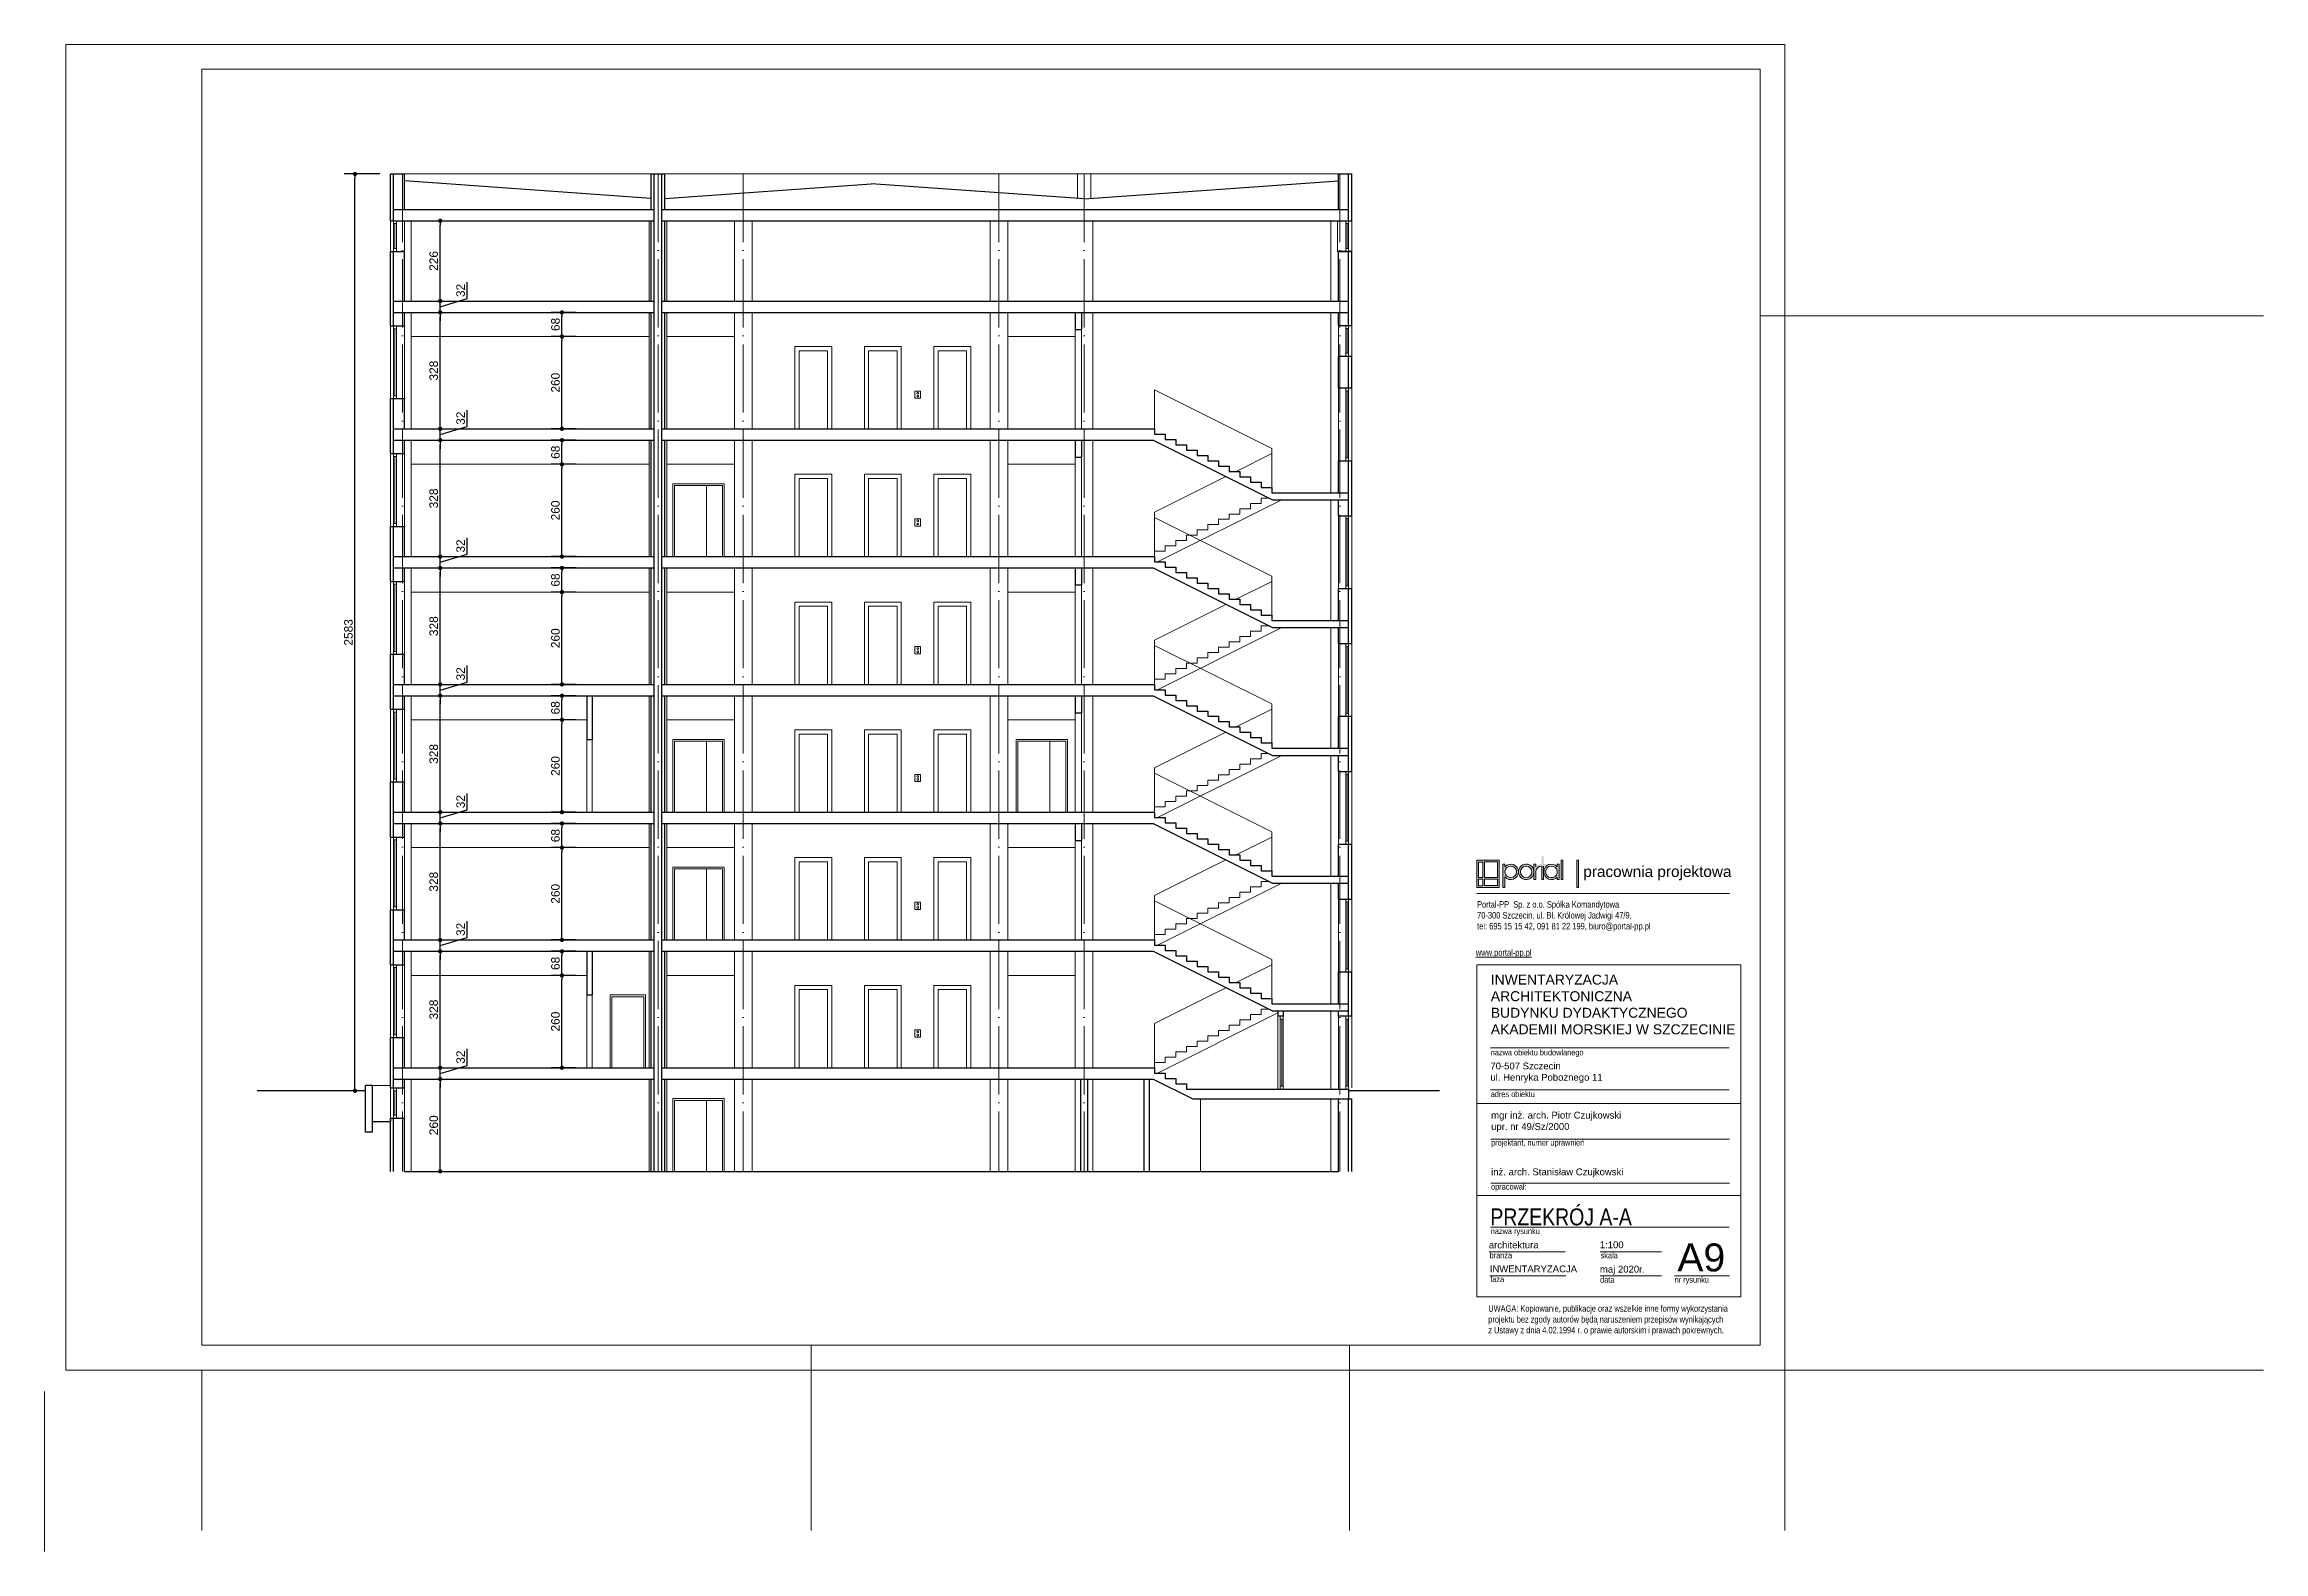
# Model space of a CAD drawing. Header units: millimetres. Extents: x 54 to 8480, y -22812 to 17434.
# Drawn here: x 2169 to 8420, y -22812 to -18566 of the extents above; entities that cross this region are included whole.
import ezdxf

# ---------------------------------------------------------------- set-up
doc = ezdxf.new("R2010")
doc.units = ezdxf.units.MM
doc.linetypes.add('ACAD_ISO04W100', pattern=[30, 24, -3, 0, -3])
for name, color, linetype, lineweight in [('PLATFORMA', 7, 'Continuous', 0), ('STOLARKA', 97, 'Continuous', 0), ('tabelki', 151, 'Continuous', 0), ('wymiary', 150, 'Continuous', 0)]:
    doc.layers.add(name, color=color, linetype=linetype, lineweight=lineweight)
doc.styles.add('arial narrow', font='ARIALN.TTF', dxfattribs={"height": 15})
doc.styles.get("Standard").update_dxf_attribs({"font": 'arial.ttf'})
doc.dimstyles.new('ISO-25', dxfattribs={"dimtxt": 24, "dimasz": 12, "dimexe": 30, "dimexo": 30, "dimgap": 6, "dimtad": 1, "dimdec": 0, "dimtxsty": 'Standard', "dimblk": 'DOT', "dimcen": 2.5, "dimadec": 0, "dimazin": 0, "dimtfac": 1, "dimtdec": 0, "dimtmove": 0, "dimatfit": 3, "dimldrblk": 'DOT', "dimfxl": 1, "dimarcsym": 0})

msp = doc.modelspace()

# ---------------------------------------------------------------- texts
at = {"layer": 'tabelki', "color": 7, "lineweight": 0, "ltscale": 100}
for s, insert, char_height, width, attachment_point in [('{\\fArial|b0|i0|c238|p34;\\H2.694x;\\Q0;\\W1;pracownia projektowa}', (6712.3, -20900.4), 11.464, 583.319, 5), ('{\\fArial Narrow|b0|i0|c238|p34;\\H2.105x;PRZEKRÓJ A-A}', (6241.9, -21893.4), 22.701, 880.897, 7), ('{\\H1.579x;A9}', (6836, -21943.6), 49.923, 276.754, 2)]:
    msp.add_mtext(s, dxfattribs=dict(at, insert=insert, char_height=char_height, width=width, attachment_point=attachment_point))
at = {"layer": 'tabelki', "color": 7, "lineweight": 0, "ltscale": 100, "attachment_point": 1, "style": 'arial narrow'}
for s, insert, char_height, width in [('Portal-PP  Sp. z o.o. Spółka Komandytowa \\P70-300 Szczecin, ul. Bł. Królowej Jadwigi 47/9, \\Ptel: 695 15 15 42, 091 81 22 199, biuro@portal-pp.pl', (6204.5, -20979.3), 18.381, 743.265), ('{\\Lwww.portal-pp.pl}', (6201, -21114.8), 18.381, 746.786), ('\\pxi0.043631;{\\fArial|b0|i0|c238|p34;INWENTARYZACJA \\PARCHITEKTONICZNA\\PBUDYNKU DYDAKTYCZNEGO\\PAKADEMII MORSKIEJ W SZCZECINIE}', (6241.9, -21186.4), 28, 849.854), ('{\\fArial|b0|i0|c238|p34;70-507 Szczecin \\Pul. Henryka Pobożnego 11}', (6241.9, -21434), 19.202, 672.271), ('nazwa obiektu budowlanego', (6243, -21397.3), 16.543, 671.18), ('adres obiektu', (6243, -21514.7), 16.543, 671.18), ('{\\fArial|b0|i0|c0|p34;mgr inż. arch. Piotr Czujkowski \\Pupr. nr 49/Sz/2000}', (6244, -21572.6), 19.202, 671.164), ('projektant, numer uprawnień', (6244, -21651.3), 16.543, 671.18), ('{\\fArial|b0|i0|c0|p34;inż. arch. \\fArial|b0|i0|c238|p34;Stanisław\\fArial|b0|i0|c0|p34; Czujkowski }', (6244, -21732.4), 19.202, 671.164), ('opracował:', (6244, -21775.4), 16.54, 671.18), ('{\\fArial|b0|i0|c0|p34;architektura}', (6237.5, -21938.4), 19.202, 193.796), ('nazwa rysunku', (6243, -21900.7), 16.543, 671.18), ('{\\fArial|b0|i0|c0|p34;1:100}', (6550.1, -21937.8), 19.202, 193.796), ('branża', (6239.9, -21968.7), 16.54, 193.796), ('{\\fArial Narrow|b0|i0|c238|p34;skala}', (6552.4, -21969), 16.543, 95.837), ('faza', (6241.5, -22036), 16.54, 193.796), ('{\\fArial|b0|i0|c238|p34;INWENTARYZACJA}', (6240.2, -22005.7), 19.202, 193.796), ('{\\fArial Narrow|b0|i0|c238|p34;data}', (6550.9, -22037.5), 16.543, 205.795), ('{\\fArial|b0|i0|c238|p34;maj\\fArial|b0|i0|c0|p34; 20\\fArial|b0|i0|c238|p34;20\\fArial|b0|i0|c0|p34;r.}', (6550.6, -22006.5), 19.202, 348.144), ('nr rysunku', (6760.9, -22037.5), 16.54, 205.795)]:
    msp.add_mtext(s, dxfattribs=dict(at, insert=insert, char_height=char_height, width=width))
at = {"layer": 'tabelki', "color": 7, "lineweight": 0, "insert": (6236, -22117.9), "char_height": 18.2419, "width": 699.066, "attachment_point": 1, "style": 'arial narrow'}
msp.add_mtext('UWAGA: Kopiowanie, publikacje oraz wszelkie inne formy wykorzystania projektu bez zgody autorów będą naruszeniem przepisów wynikających \\Pz Ustawy z dnia 4.02.1994 r. o prawie autorskim i prawach pokrewnych{\\fArial|b0|i0|c238|p34;.}', dxfattribs=at)

# ---------------------------------------------------------------- blocks, each defined once
blk = doc.blocks.new('A$C41D605FD')
at = {"linetype": 'Continuous', "lineweight": 0}
for points in [[(-100, 0), (0, 0), (0, 205), (-100, 205)], [(-95, 0), (-5, 0), (-5, 200), (-95, 200)]]:
    blk.add_lwpolyline(points, close=True, dxfattribs=at)
blk = doc.blocks.new('A$C68801B34')
at = {"linetype": 'Continuous', "lineweight": 0}
for points in [[(-145, 0), (0, 0), (0, 205), (-145, 205)], [(-140, 0), (-50, 0), (-50, 200), (-140, 200)], [(-50, 200), (-5, 200), (-5, 0), (-50, 0)]]:
    blk.add_lwpolyline(points, close=True, dxfattribs=at)
blk = doc.blocks.new('_Dot')
at = {"color": 0, "linetype": 'ByBlock', "lineweight": -2}
blk.add_line((-0.5, 0), (-1, 0), dxfattribs=at)
at = {"color": 0, "linetype": 'ByBlock', "lineweight": 0, "const_width": 0.5}
blk.add_lwpolyline([(-0.25, 0, 1), (0.25, 0, 1)], format="xyb", close=True, dxfattribs=at)
blk = doc.blocks.new('*D838')
at = {"layer": 'Defpoints', "color": 0, "linetype": 'Continuous', "lineweight": 0}
for p in [(3202.6, -21480.6), (3284, -21480.6), (3202.6, -21740.6)]:
    blk.add_point(p, dxfattribs=at)
at = {"layer": 'wymiary', "color": 0, "linetype": 'Continuous', "lineweight": -2}
for p, q in [((3232.6, -21480.6), (3314, -21480.6)), ((3284, -21728.6), (3284, -21492.6)), ((3232.6, -21740.6), (3314, -21740.6))]:
    blk.add_line(p, q, dxfattribs=at)
at = {"layer": 'wymiary', "color": 0, "linetype": 'Continuous', "lineweight": -2, "xscale": 12, "yscale": 12, "zscale": 12}
for p, rotation in [((3284, -21480.6), 90), ((3284, -21740.6), 270)]:
    blk.add_blockref('_Dot', p, dxfattribs=dict(at, rotation=rotation))
at = {"layer": 'wymiary', "color": 0, "linetype": 'Continuous', "lineweight": 0, "insert": (3265.7, -21610.6), "char_height": 24, "attachment_point": 5, "rotation": 90}
blk.add_mtext('260', dxfattribs=at)
blk = doc.blocks.new('*D839')
at = {"layer": 'Defpoints', "color": 0, "linetype": 'Continuous', "lineweight": 0}
for p in [(3202.6, -21448.6), (3202.6, -21480.6), (3284, -21448.6)]:
    blk.add_point(p, dxfattribs=at)
at = {"layer": 'wymiary', "color": 0, "linetype": 'Continuous', "lineweight": -2}
for p, q in [((3284, -21436.6), (3284, -21424.6)), ((3359.8, -21441.9), (3359.8, -21395.8)), ((3232.6, -21448.6), (3314, -21448.6)), ((3232.6, -21480.6), (3314, -21480.6)), ((3284, -21464.6), (3359.8, -21441.9)), ((3284, -21480.6), (3284, -21448.6)), ((3284, -21480.6), (3284, -21448.6)), ((3284, -21492.6), (3284, -21504.6))]:
    blk.add_line(p, q, dxfattribs=at)
at = {"layer": 'wymiary', "color": 0, "linetype": 'Continuous', "lineweight": -2, "xscale": 12, "yscale": 12, "zscale": 12}
for p, rotation in [((3284, -21448.6), 270), ((3284, -21480.6), 90)]:
    blk.add_blockref('_Dot', p, dxfattribs=dict(at, rotation=rotation))
at = {"layer": 'wymiary', "color": 0, "linetype": 'Continuous', "lineweight": 0, "insert": (3341.5, -21418.8), "char_height": 24, "attachment_point": 5, "rotation": 90}
blk.add_mtext('32', dxfattribs=at)
blk = doc.blocks.new('*D840')
at = {"layer": 'Defpoints', "color": 0, "linetype": 'Continuous', "lineweight": 0}
for p in [(3202.6, -21120.6), (3284, -21120.6), (3202.6, -21448.6)]:
    blk.add_point(p, dxfattribs=at)
at = {"layer": 'wymiary', "color": 0, "linetype": 'Continuous', "lineweight": -2}
for p, q in [((3232.6, -21120.6), (3314, -21120.6)), ((3284, -21436.6), (3284, -21132.6)), ((3232.6, -21448.6), (3314, -21448.6))]:
    blk.add_line(p, q, dxfattribs=at)
at = {"layer": 'wymiary', "color": 0, "linetype": 'Continuous', "lineweight": -2, "xscale": 12, "yscale": 12, "zscale": 12}
for p, rotation in [((3284, -21120.6), 90), ((3284, -21448.6), 270)]:
    blk.add_blockref('_Dot', p, dxfattribs=dict(at, rotation=rotation))
at = {"layer": 'wymiary', "color": 0, "linetype": 'Continuous', "lineweight": 0, "insert": (3265.7, -21284.6), "char_height": 24, "attachment_point": 5, "rotation": 90}
blk.add_mtext('328', dxfattribs=at)
blk = doc.blocks.new('*D841')
at = {"layer": 'Defpoints', "color": 0, "linetype": 'Continuous', "lineweight": 0}
for p in [(3202.6, -21088.6), (3202.6, -21120.6), (3284, -21088.6)]:
    blk.add_point(p, dxfattribs=at)
at = {"layer": 'wymiary', "color": 0, "linetype": 'Continuous', "lineweight": -2}
for p, q in [((3284, -21076.6), (3284, -21064.6)), ((3359.8, -21081.9), (3359.8, -21035.8)), ((3232.6, -21088.6), (3314, -21088.6)), ((3232.6, -21120.6), (3314, -21120.6)), ((3284, -21104.6), (3359.8, -21081.9)), ((3284, -21120.6), (3284, -21088.6)), ((3284, -21120.6), (3284, -21088.6)), ((3284, -21132.6), (3284, -21144.6))]:
    blk.add_line(p, q, dxfattribs=at)
at = {"layer": 'wymiary', "color": 0, "linetype": 'Continuous', "lineweight": -2, "xscale": 12, "yscale": 12, "zscale": 12}
for p, rotation in [((3284, -21088.6), 270), ((3284, -21120.6), 90)]:
    blk.add_blockref('_Dot', p, dxfattribs=dict(at, rotation=rotation))
at = {"layer": 'wymiary', "color": 0, "linetype": 'Continuous', "lineweight": 0, "insert": (3341.5, -21058.8), "char_height": 24, "attachment_point": 5, "rotation": 90}
blk.add_mtext('32', dxfattribs=at)
blk = doc.blocks.new('*D842')
at = {"layer": 'Defpoints', "color": 0, "linetype": 'Continuous', "lineweight": 0}
for p in [(3202.6, -20760.6), (3284, -20760.6), (3202.6, -21088.6)]:
    blk.add_point(p, dxfattribs=at)
at = {"layer": 'wymiary', "color": 0, "linetype": 'Continuous', "lineweight": -2}
for p, q in [((3232.6, -20760.6), (3314, -20760.6)), ((3284, -21076.6), (3284, -20772.6)), ((3232.6, -21088.6), (3314, -21088.6))]:
    blk.add_line(p, q, dxfattribs=at)
at = {"layer": 'wymiary', "color": 0, "linetype": 'Continuous', "lineweight": -2, "xscale": 12, "yscale": 12, "zscale": 12}
for p, rotation in [((3284, -20760.6), 90), ((3284, -21088.6), 270)]:
    blk.add_blockref('_Dot', p, dxfattribs=dict(at, rotation=rotation))
at = {"layer": 'wymiary', "color": 0, "linetype": 'Continuous', "lineweight": 0, "insert": (3265.7, -20924.6), "char_height": 24, "attachment_point": 5, "rotation": 90}
blk.add_mtext('328', dxfattribs=at)
blk = doc.blocks.new('*D843')
at = {"layer": 'Defpoints', "color": 0, "linetype": 'Continuous', "lineweight": 0}
for p in [(3202.6, -20728.6), (3284, -20728.6), (3202.6, -20760.6)]:
    blk.add_point(p, dxfattribs=at)
at = {"layer": 'wymiary', "color": 0, "linetype": 'Continuous', "lineweight": -2}
for p, q in [((3359.8, -20721.9), (3359.8, -20675.8)), ((3232.6, -20728.6), (3314, -20728.6)), ((3284, -20716.6), (3284, -20704.6)), ((3284, -20744.6), (3359.8, -20721.9)), ((3284, -20760.6), (3284, -20728.6)), ((3284, -20760.6), (3284, -20728.6)), ((3232.6, -20760.6), (3314, -20760.6)), ((3284, -20772.6), (3284, -20784.6))]:
    blk.add_line(p, q, dxfattribs=at)
at = {"layer": 'wymiary', "color": 0, "linetype": 'Continuous', "lineweight": -2, "xscale": 12, "yscale": 12, "zscale": 12}
for p, rotation in [((3284, -20728.6), 270), ((3284, -20760.6), 90)]:
    blk.add_blockref('_Dot', p, dxfattribs=dict(at, rotation=rotation))
at = {"layer": 'wymiary', "color": 0, "linetype": 'Continuous', "lineweight": 0, "insert": (3341.5, -20698.8), "char_height": 24, "attachment_point": 5, "rotation": 90}
blk.add_mtext('32', dxfattribs=at)
blk = doc.blocks.new('*D844')
at = {"layer": 'Defpoints', "color": 0, "linetype": 'Continuous', "lineweight": 0}
for p in [(3202.6, -20400.6), (3284, -20400.6), (3202.6, -20728.6)]:
    blk.add_point(p, dxfattribs=at)
at = {"layer": 'wymiary', "color": 0, "linetype": 'Continuous', "lineweight": -2}
for p, q in [((3232.6, -20400.6), (3314, -20400.6)), ((3284, -20716.6), (3284, -20412.6)), ((3232.6, -20728.6), (3314, -20728.6))]:
    blk.add_line(p, q, dxfattribs=at)
at = {"layer": 'wymiary', "color": 0, "linetype": 'Continuous', "lineweight": -2, "xscale": 12, "yscale": 12, "zscale": 12}
for p, rotation in [((3284, -20400.6), 90), ((3284, -20728.6), 270)]:
    blk.add_blockref('_Dot', p, dxfattribs=dict(at, rotation=rotation))
at = {"layer": 'wymiary', "color": 0, "linetype": 'Continuous', "lineweight": 0, "insert": (3265.7, -20564.6), "char_height": 24, "attachment_point": 5, "rotation": 90}
blk.add_mtext('328', dxfattribs=at)
blk = doc.blocks.new('*D845')
at = {"layer": 'Defpoints', "color": 0, "linetype": 'Continuous', "lineweight": 0}
for p in [(3202.6, -20368.6), (3284, -20368.6), (3202.6, -20400.6)]:
    blk.add_point(p, dxfattribs=at)
at = {"layer": 'wymiary', "color": 0, "linetype": 'Continuous', "lineweight": -2}
for p, q in [((3232.6, -20368.6), (3314, -20368.6)), ((3284, -20356.6), (3284, -20344.6)), ((3284, -20384.6), (3359.8, -20361.9)), ((3284, -20400.6), (3284, -20368.6)), ((3284, -20400.6), (3284, -20368.6)), ((3359.8, -20361.9), (3359.8, -20315.8)), ((3232.6, -20400.6), (3314, -20400.6)), ((3284, -20412.6), (3284, -20424.6))]:
    blk.add_line(p, q, dxfattribs=at)
at = {"layer": 'wymiary', "color": 0, "linetype": 'Continuous', "lineweight": -2, "xscale": 12, "yscale": 12, "zscale": 12}
for p, rotation in [((3284, -20368.6), 270), ((3284, -20400.6), 90)]:
    blk.add_blockref('_Dot', p, dxfattribs=dict(at, rotation=rotation))
at = {"layer": 'wymiary', "color": 0, "linetype": 'Continuous', "lineweight": 0, "insert": (3341.5, -20338.8), "char_height": 24, "attachment_point": 5, "rotation": 90}
blk.add_mtext('32', dxfattribs=at)
blk = doc.blocks.new('*D846')
at = {"layer": 'Defpoints', "color": 0, "linetype": 'Continuous', "lineweight": 0}
for p in [(3202.6, -20040.6), (3284, -20040.6), (3202.6, -20368.6)]:
    blk.add_point(p, dxfattribs=at)
at = {"layer": 'wymiary', "color": 0, "linetype": 'Continuous', "lineweight": -2}
for p, q in [((3232.6, -20040.6), (3314, -20040.6)), ((3284, -20356.6), (3284, -20052.6)), ((3232.6, -20368.6), (3314, -20368.6))]:
    blk.add_line(p, q, dxfattribs=at)
at = {"layer": 'wymiary', "color": 0, "linetype": 'Continuous', "lineweight": -2, "xscale": 12, "yscale": 12, "zscale": 12}
for p, rotation in [((3284, -20040.6), 90), ((3284, -20368.6), 270)]:
    blk.add_blockref('_Dot', p, dxfattribs=dict(at, rotation=rotation))
at = {"layer": 'wymiary', "color": 0, "linetype": 'Continuous', "lineweight": 0, "insert": (3265.7, -20204.6), "char_height": 24, "attachment_point": 5, "rotation": 90}
blk.add_mtext('328', dxfattribs=at)
blk = doc.blocks.new('*D847')
at = {"layer": 'Defpoints', "color": 0, "linetype": 'Continuous', "lineweight": 0}
for p in [(3202.6, -20008.6), (3202.6, -20040.6), (3284, -20008.6)]:
    blk.add_point(p, dxfattribs=at)
at = {"layer": 'wymiary', "color": 0, "linetype": 'Continuous', "lineweight": -2}
for p, q in [((3284, -19996.6), (3284, -19984.6)), ((3284, -20024.6), (3359.8, -20001.9)), ((3359.8, -20001.9), (3359.8, -19955.8)), ((3232.6, -20008.6), (3314, -20008.6)), ((3232.6, -20040.6), (3314, -20040.6)), ((3284, -20040.6), (3284, -20008.6)), ((3284, -20040.6), (3284, -20008.6)), ((3284, -20052.6), (3284, -20064.6))]:
    blk.add_line(p, q, dxfattribs=at)
at = {"layer": 'wymiary', "color": 0, "linetype": 'Continuous', "lineweight": -2, "xscale": 12, "yscale": 12, "zscale": 12}
for p, rotation in [((3284, -20008.6), 270), ((3284, -20040.6), 90)]:
    blk.add_blockref('_Dot', p, dxfattribs=dict(at, rotation=rotation))
at = {"layer": 'wymiary', "color": 0, "linetype": 'Continuous', "lineweight": 0, "insert": (3341.5, -19978.8), "char_height": 24, "attachment_point": 5, "rotation": 90}
blk.add_mtext('32', dxfattribs=at)
blk = doc.blocks.new('*D848')
at = {"layer": 'Defpoints', "color": 0, "linetype": 'Continuous', "lineweight": 0}
for p in [(3202.6, -19680.6), (3284, -19680.6), (3202.6, -20008.6)]:
    blk.add_point(p, dxfattribs=at)
at = {"layer": 'wymiary', "color": 0, "linetype": 'Continuous', "lineweight": -2}
for p, q in [((3232.6, -19680.6), (3314, -19680.6)), ((3284, -19996.6), (3284, -19692.6)), ((3232.6, -20008.6), (3314, -20008.6))]:
    blk.add_line(p, q, dxfattribs=at)
at = {"layer": 'wymiary', "color": 0, "linetype": 'Continuous', "lineweight": -2, "xscale": 12, "yscale": 12, "zscale": 12}
for p, rotation in [((3284, -19680.6), 90), ((3284, -20008.6), 270)]:
    blk.add_blockref('_Dot', p, dxfattribs=dict(at, rotation=rotation))
at = {"layer": 'wymiary', "color": 0, "linetype": 'Continuous', "lineweight": 0, "insert": (3265.7, -19844.6), "char_height": 24, "attachment_point": 5, "rotation": 90}
blk.add_mtext('328', dxfattribs=at)
blk = doc.blocks.new('*D849')
at = {"layer": 'Defpoints', "color": 0, "linetype": 'Continuous', "lineweight": 0}
for p in [(3202.6, -19648.6), (3202.6, -19680.6), (3284, -19648.6)]:
    blk.add_point(p, dxfattribs=at)
at = {"layer": 'wymiary', "color": 0, "linetype": 'Continuous', "lineweight": -2}
for p, q in [((3284, -19636.6), (3284, -19624.6)), ((3359.8, -19641.9), (3359.8, -19595.8)), ((3232.6, -19648.6), (3314, -19648.6)), ((3232.6, -19680.6), (3314, -19680.6)), ((3284, -19664.6), (3359.8, -19641.9)), ((3284, -19680.6), (3284, -19648.6)), ((3284, -19680.6), (3284, -19648.6)), ((3284, -19692.6), (3284, -19704.6))]:
    blk.add_line(p, q, dxfattribs=at)
at = {"layer": 'wymiary', "color": 0, "linetype": 'Continuous', "lineweight": -2, "xscale": 12, "yscale": 12, "zscale": 12}
for p, rotation in [((3284, -19648.6), 270), ((3284, -19680.6), 90)]:
    blk.add_blockref('_Dot', p, dxfattribs=dict(at, rotation=rotation))
at = {"layer": 'wymiary', "color": 0, "linetype": 'Continuous', "lineweight": 0, "insert": (3341.5, -19618.8), "char_height": 24, "attachment_point": 5, "rotation": 90}
blk.add_mtext('32', dxfattribs=at)
blk = doc.blocks.new('*D850')
at = {"layer": 'Defpoints', "color": 0, "linetype": 'Continuous', "lineweight": 0}
for p in [(3202.6, -19320.6), (3284, -19320.6), (3202.6, -19648.6)]:
    blk.add_point(p, dxfattribs=at)
at = {"layer": 'wymiary', "color": 0, "linetype": 'Continuous', "lineweight": -2}
for p, q in [((3232.6, -19320.6), (3314, -19320.6)), ((3284, -19636.6), (3284, -19332.6)), ((3232.6, -19648.6), (3314, -19648.6))]:
    blk.add_line(p, q, dxfattribs=at)
at = {"layer": 'wymiary', "color": 0, "linetype": 'Continuous', "lineweight": -2, "xscale": 12, "yscale": 12, "zscale": 12}
for p, rotation in [((3284, -19320.6), 90), ((3284, -19648.6), 270)]:
    blk.add_blockref('_Dot', p, dxfattribs=dict(at, rotation=rotation))
at = {"layer": 'wymiary', "color": 0, "linetype": 'Continuous', "lineweight": 0, "insert": (3265.7, -19484.6), "char_height": 24, "attachment_point": 5, "rotation": 90}
blk.add_mtext('328', dxfattribs=at)
blk = doc.blocks.new('*D851')
at = {"layer": 'Defpoints', "color": 0, "linetype": 'Continuous', "lineweight": 0}
for p in [(3202.6, -19288.6), (3284, -19288.6), (3202.6, -19320.6)]:
    blk.add_point(p, dxfattribs=at)
at = {"layer": 'wymiary', "color": 0, "linetype": 'Continuous', "lineweight": -2}
for p, q in [((3359.8, -19281.9), (3359.8, -19235.8)), ((3232.6, -19288.6), (3314, -19288.6)), ((3284, -19276.6), (3284, -19264.6)), ((3284, -19304.6), (3359.8, -19281.9)), ((3284, -19320.6), (3284, -19288.6)), ((3284, -19320.6), (3284, -19288.6)), ((3232.6, -19320.6), (3314, -19320.6)), ((3284, -19332.6), (3284, -19344.6))]:
    blk.add_line(p, q, dxfattribs=at)
at = {"layer": 'wymiary', "color": 0, "linetype": 'Continuous', "lineweight": -2, "xscale": 12, "yscale": 12, "zscale": 12}
for p, rotation in [((3284, -19288.6), 270), ((3284, -19320.6), 90)]:
    blk.add_blockref('_Dot', p, dxfattribs=dict(at, rotation=rotation))
at = {"layer": 'wymiary', "color": 0, "linetype": 'Continuous', "lineweight": 0, "insert": (3341.5, -19258.8), "char_height": 24, "attachment_point": 5, "rotation": 90}
blk.add_mtext('32', dxfattribs=at)
blk = doc.blocks.new('*D852')
at = {"layer": 'Defpoints', "color": 0, "linetype": 'Continuous', "lineweight": 0}
for p in [(3202.6, -19062.6), (3284, -19062.6), (3202.6, -19288.6)]:
    blk.add_point(p, dxfattribs=at)
at = {"layer": 'wymiary', "color": 0, "linetype": 'Continuous', "lineweight": -2}
for p, q in [((3232.6, -19062.6), (3314, -19062.6)), ((3284, -19276.6), (3284, -19074.6)), ((3232.6, -19288.6), (3314, -19288.6))]:
    blk.add_line(p, q, dxfattribs=at)
at = {"layer": 'wymiary', "color": 0, "linetype": 'Continuous', "lineweight": -2, "xscale": 12, "yscale": 12, "zscale": 12}
for p, rotation in [((3284, -19062.6), 90), ((3284, -19288.6), 270)]:
    blk.add_blockref('_Dot', p, dxfattribs=dict(at, rotation=rotation))
at = {"layer": 'wymiary', "color": 0, "linetype": 'Continuous', "lineweight": 0, "insert": (3265.7, -19175.6), "char_height": 24, "attachment_point": 5, "rotation": 90}
blk.add_mtext('226', dxfattribs=at)
blk = doc.blocks.new('*D853')
at = {"layer": 'Defpoints', "color": 0, "linetype": 'Continuous', "lineweight": 0}
for p in [(3626.9, -21188.6), (3696.6, -21188.6), (3696.6, -21448.6)]:
    blk.add_point(p, dxfattribs=at)
at = {"layer": 'wymiary', "color": 0, "linetype": 'Continuous', "lineweight": -2}
for p, q in [((3666.6, -21188.6), (3596.9, -21188.6)), ((3626.9, -21436.6), (3626.9, -21200.6)), ((3666.6, -21448.6), (3596.9, -21448.6))]:
    blk.add_line(p, q, dxfattribs=at)
at = {"layer": 'wymiary', "color": 0, "linetype": 'Continuous', "lineweight": -2, "xscale": 12, "yscale": 12, "zscale": 12}
for p, rotation in [((3626.9, -21188.6), 90), ((3626.9, -21448.6), 270)]:
    blk.add_blockref('_Dot', p, dxfattribs=dict(at, rotation=rotation))
at = {"layer": 'wymiary', "color": 0, "linetype": 'Continuous', "lineweight": 0, "insert": (3608.6, -21318.6), "char_height": 24, "attachment_point": 5, "rotation": 90}
blk.add_mtext('260', dxfattribs=at)
blk = doc.blocks.new('*D854')
at = {"layer": 'Defpoints', "color": 0, "linetype": 'Continuous', "lineweight": 0}
for p in [(3626.9, -21120.6), (3696.6, -21120.6), (3696.6, -21188.6)]:
    blk.add_point(p, dxfattribs=at)
at = {"layer": 'wymiary', "color": 0, "linetype": 'Continuous', "lineweight": -2}
for p, q in [((3666.6, -21120.6), (3596.9, -21120.6)), ((3666.6, -21188.6), (3596.9, -21188.6)), ((3626.9, -21176.6), (3626.9, -21132.6))]:
    blk.add_line(p, q, dxfattribs=at)
at = {"layer": 'wymiary', "color": 0, "linetype": 'Continuous', "lineweight": -2, "xscale": 12, "yscale": 12, "zscale": 12}
for p, rotation in [((3626.9, -21120.6), 90), ((3626.9, -21188.6), 270)]:
    blk.add_blockref('_Dot', p, dxfattribs=dict(at, rotation=rotation))
at = {"layer": 'wymiary', "color": 0, "linetype": 'Continuous', "lineweight": 0, "insert": (3608.6, -21154.6), "char_height": 24, "attachment_point": 5, "rotation": 90}
blk.add_mtext('68', dxfattribs=at)
blk = doc.blocks.new('*D828')
at = {"layer": 'Defpoints', "color": 0, "linetype": 'Continuous', "lineweight": 0}
for p in [(3626.9, -20828.6), (3696.6, -20828.6), (3696.6, -21088.6)]:
    blk.add_point(p, dxfattribs=at)
at = {"layer": 'wymiary', "color": 0, "linetype": 'Continuous', "lineweight": -2}
for p, q in [((3666.6, -20828.6), (3596.9, -20828.6)), ((3626.9, -21076.6), (3626.9, -20840.6)), ((3666.6, -21088.6), (3596.9, -21088.6))]:
    blk.add_line(p, q, dxfattribs=at)
at = {"layer": 'wymiary', "color": 0, "linetype": 'Continuous', "lineweight": -2, "xscale": 12, "yscale": 12, "zscale": 12}
for p, rotation in [((3626.9, -20828.6), 90), ((3626.9, -21088.6), 270)]:
    blk.add_blockref('_Dot', p, dxfattribs=dict(at, rotation=rotation))
at = {"layer": 'wymiary', "color": 0, "linetype": 'Continuous', "lineweight": 0, "insert": (3608.6, -20958.6), "char_height": 24, "attachment_point": 5, "rotation": 90}
blk.add_mtext('260', dxfattribs=at)
blk = doc.blocks.new('*D829')
at = {"layer": 'Defpoints', "color": 0, "linetype": 'Continuous', "lineweight": 0}
for p in [(3626.9, -20760.6), (3696.6, -20760.6), (3696.6, -20828.6)]:
    blk.add_point(p, dxfattribs=at)
at = {"layer": 'wymiary', "color": 0, "linetype": 'Continuous', "lineweight": -2}
for p, q in [((3666.6, -20760.6), (3596.9, -20760.6)), ((3626.9, -20816.6), (3626.9, -20772.6)), ((3666.6, -20828.6), (3596.9, -20828.6))]:
    blk.add_line(p, q, dxfattribs=at)
at = {"layer": 'wymiary', "color": 0, "linetype": 'Continuous', "lineweight": -2, "xscale": 12, "yscale": 12, "zscale": 12}
for p, rotation in [((3626.9, -20760.6), 90), ((3626.9, -20828.6), 270)]:
    blk.add_blockref('_Dot', p, dxfattribs=dict(at, rotation=rotation))
at = {"layer": 'wymiary', "color": 0, "linetype": 'Continuous', "lineweight": 0, "insert": (3608.6, -20794.6), "char_height": 24, "attachment_point": 5, "rotation": 90}
blk.add_mtext('68', dxfattribs=at)
blk = doc.blocks.new('*D830')
at = {"layer": 'Defpoints', "color": 0, "linetype": 'Continuous', "lineweight": 0}
for p in [(3626.9, -20468.6), (3696.6, -20468.6), (3696.6, -20728.6)]:
    blk.add_point(p, dxfattribs=at)
at = {"layer": 'wymiary', "color": 0, "linetype": 'Continuous', "lineweight": -2}
for p, q in [((3666.6, -20468.6), (3596.9, -20468.6)), ((3626.9, -20716.6), (3626.9, -20480.6)), ((3666.6, -20728.6), (3596.9, -20728.6))]:
    blk.add_line(p, q, dxfattribs=at)
at = {"layer": 'wymiary', "color": 0, "linetype": 'Continuous', "lineweight": -2, "xscale": 12, "yscale": 12, "zscale": 12}
for p, rotation in [((3626.9, -20468.6), 90), ((3626.9, -20728.6), 270)]:
    blk.add_blockref('_Dot', p, dxfattribs=dict(at, rotation=rotation))
at = {"layer": 'wymiary', "color": 0, "linetype": 'Continuous', "lineweight": 0, "insert": (3608.6, -20598.6), "char_height": 24, "attachment_point": 5, "rotation": 90}
blk.add_mtext('260', dxfattribs=at)
blk = doc.blocks.new('*D831')
at = {"layer": 'Defpoints', "color": 0, "linetype": 'Continuous', "lineweight": 0}
for p in [(3626.9, -20400.6), (3696.6, -20400.6), (3696.6, -20468.6)]:
    blk.add_point(p, dxfattribs=at)
at = {"layer": 'wymiary', "color": 0, "linetype": 'Continuous', "lineweight": -2}
for p, q in [((3666.6, -20400.6), (3596.9, -20400.6)), ((3626.9, -20456.6), (3626.9, -20412.6)), ((3666.6, -20468.6), (3596.9, -20468.6))]:
    blk.add_line(p, q, dxfattribs=at)
at = {"layer": 'wymiary', "color": 0, "linetype": 'Continuous', "lineweight": -2, "xscale": 12, "yscale": 12, "zscale": 12}
for p, rotation in [((3626.9, -20400.6), 90), ((3626.9, -20468.6), 270)]:
    blk.add_blockref('_Dot', p, dxfattribs=dict(at, rotation=rotation))
at = {"layer": 'wymiary', "color": 0, "linetype": 'Continuous', "lineweight": 0, "insert": (3608.6, -20434.6), "char_height": 24, "attachment_point": 5, "rotation": 90}
blk.add_mtext('68', dxfattribs=at)
blk = doc.blocks.new('*D832')
at = {"layer": 'Defpoints', "color": 0, "linetype": 'Continuous', "lineweight": 0}
for p in [(3626.9, -20108.6), (3696.6, -20108.6), (3696.6, -20368.6)]:
    blk.add_point(p, dxfattribs=at)
at = {"layer": 'wymiary', "color": 0, "linetype": 'Continuous', "lineweight": -2}
for p, q in [((3666.6, -20108.6), (3596.9, -20108.6)), ((3626.9, -20356.6), (3626.9, -20120.6)), ((3666.6, -20368.6), (3596.9, -20368.6))]:
    blk.add_line(p, q, dxfattribs=at)
at = {"layer": 'wymiary', "color": 0, "linetype": 'Continuous', "lineweight": -2, "xscale": 12, "yscale": 12, "zscale": 12}
for p, rotation in [((3626.9, -20108.6), 90), ((3626.9, -20368.6), 270)]:
    blk.add_blockref('_Dot', p, dxfattribs=dict(at, rotation=rotation))
at = {"layer": 'wymiary', "color": 0, "linetype": 'Continuous', "lineweight": 0, "insert": (3608.6, -20238.6), "char_height": 24, "attachment_point": 5, "rotation": 90}
blk.add_mtext('260', dxfattribs=at)
blk = doc.blocks.new('*D833')
at = {"layer": 'Defpoints', "color": 0, "linetype": 'Continuous', "lineweight": 0}
for p in [(3626.9, -20040.6), (3696.6, -20040.6), (3696.6, -20108.6)]:
    blk.add_point(p, dxfattribs=at)
at = {"layer": 'wymiary', "color": 0, "linetype": 'Continuous', "lineweight": -2}
for p, q in [((3666.6, -20040.6), (3596.9, -20040.6)), ((3626.9, -20096.6), (3626.9, -20052.6)), ((3666.6, -20108.6), (3596.9, -20108.6))]:
    blk.add_line(p, q, dxfattribs=at)
at = {"layer": 'wymiary', "color": 0, "linetype": 'Continuous', "lineweight": -2, "xscale": 12, "yscale": 12, "zscale": 12}
for p, rotation in [((3626.9, -20040.6), 90), ((3626.9, -20108.6), 270)]:
    blk.add_blockref('_Dot', p, dxfattribs=dict(at, rotation=rotation))
at = {"layer": 'wymiary', "color": 0, "linetype": 'Continuous', "lineweight": 0, "insert": (3608.6, -20074.6), "char_height": 24, "attachment_point": 5, "rotation": 90}
blk.add_mtext('68', dxfattribs=at)
blk = doc.blocks.new('*D834')
at = {"layer": 'Defpoints', "color": 0, "linetype": 'Continuous', "lineweight": 0}
for p in [(3626.9, -19748.6), (3696.6, -19748.6), (3696.6, -20008.6)]:
    blk.add_point(p, dxfattribs=at)
at = {"layer": 'wymiary', "color": 0, "linetype": 'Continuous', "lineweight": -2}
for p, q in [((3666.6, -19748.6), (3596.9, -19748.6)), ((3626.9, -19996.6), (3626.9, -19760.6)), ((3666.6, -20008.6), (3596.9, -20008.6))]:
    blk.add_line(p, q, dxfattribs=at)
at = {"layer": 'wymiary', "color": 0, "linetype": 'Continuous', "lineweight": -2, "xscale": 12, "yscale": 12, "zscale": 12}
for p, rotation in [((3626.9, -19748.6), 90), ((3626.9, -20008.6), 270)]:
    blk.add_blockref('_Dot', p, dxfattribs=dict(at, rotation=rotation))
at = {"layer": 'wymiary', "color": 0, "linetype": 'Continuous', "lineweight": 0, "insert": (3608.6, -19878.6), "char_height": 24, "attachment_point": 5, "rotation": 90}
blk.add_mtext('260', dxfattribs=at)
blk = doc.blocks.new('*D835')
at = {"layer": 'Defpoints', "color": 0, "linetype": 'Continuous', "lineweight": 0}
for p in [(3626.9, -19680.6), (3696.6, -19680.6), (3696.6, -19748.6)]:
    blk.add_point(p, dxfattribs=at)
at = {"layer": 'wymiary', "color": 0, "linetype": 'Continuous', "lineweight": -2}
for p, q in [((3666.6, -19680.6), (3596.9, -19680.6)), ((3666.6, -19748.6), (3596.9, -19748.6)), ((3626.9, -19736.6), (3626.9, -19692.6))]:
    blk.add_line(p, q, dxfattribs=at)
at = {"layer": 'wymiary', "color": 0, "linetype": 'Continuous', "lineweight": -2, "xscale": 12, "yscale": 12, "zscale": 12}
for p, rotation in [((3626.9, -19680.6), 90), ((3626.9, -19748.6), 270)]:
    blk.add_blockref('_Dot', p, dxfattribs=dict(at, rotation=rotation))
at = {"layer": 'wymiary', "color": 0, "linetype": 'Continuous', "lineweight": 0, "insert": (3608.6, -19714.6), "char_height": 24, "attachment_point": 5, "rotation": 90}
blk.add_mtext('68', dxfattribs=at)
blk = doc.blocks.new('*D836')
at = {"layer": 'Defpoints', "color": 0, "linetype": 'Continuous', "lineweight": 0}
for p in [(3626.9, -19388.6), (3696.6, -19388.6), (3696.6, -19648.6)]:
    blk.add_point(p, dxfattribs=at)
at = {"layer": 'wymiary', "color": 0, "linetype": 'Continuous', "lineweight": -2}
for p, q in [((3666.6, -19388.6), (3596.9, -19388.6)), ((3626.9, -19636.6), (3626.9, -19400.6)), ((3666.6, -19648.6), (3596.9, -19648.6))]:
    blk.add_line(p, q, dxfattribs=at)
at = {"layer": 'wymiary', "color": 0, "linetype": 'Continuous', "lineweight": -2, "xscale": 12, "yscale": 12, "zscale": 12}
for p, rotation in [((3626.9, -19388.6), 90), ((3626.9, -19648.6), 270)]:
    blk.add_blockref('_Dot', p, dxfattribs=dict(at, rotation=rotation))
at = {"layer": 'wymiary', "color": 0, "linetype": 'Continuous', "lineweight": 0, "insert": (3608.6, -19518.6), "char_height": 24, "attachment_point": 5, "rotation": 90}
blk.add_mtext('260', dxfattribs=at)
blk = doc.blocks.new('*D837')
at = {"layer": 'Defpoints', "color": 0, "linetype": 'Continuous', "lineweight": 0}
for p in [(3626.9, -19320.6), (3696.6, -19320.6), (3696.6, -19388.6)]:
    blk.add_point(p, dxfattribs=at)
at = {"layer": 'wymiary', "color": 0, "linetype": 'Continuous', "lineweight": -2}
for p, q in [((3666.6, -19320.6), (3596.9, -19320.6)), ((3626.9, -19376.6), (3626.9, -19332.6)), ((3666.6, -19388.6), (3596.9, -19388.6))]:
    blk.add_line(p, q, dxfattribs=at)
at = {"layer": 'wymiary', "color": 0, "linetype": 'Continuous', "lineweight": -2, "xscale": 12, "yscale": 12, "zscale": 12}
for p, rotation in [((3626.9, -19320.6), 90), ((3626.9, -19388.6), 270)]:
    blk.add_blockref('_Dot', p, dxfattribs=dict(at, rotation=rotation))
at = {"layer": 'wymiary', "color": 0, "linetype": 'Continuous', "lineweight": 0, "insert": (3608.6, -19354.6), "char_height": 24, "attachment_point": 5, "rotation": 90}
blk.add_mtext('68', dxfattribs=at)
blk = doc.blocks.new('*D855')
at = {"layer": 'Defpoints', "color": 0, "linetype": 'Continuous', "lineweight": 0}
for p in [(3043.9, -18930.6), (3143.6, -18930.6), (3073.6, -21513.6)]:
    blk.add_point(p, dxfattribs=at)
at = {"layer": 'wymiary', "color": 0, "linetype": 'Continuous', "lineweight": -2}
for p, q in [((3113.6, -18930.6), (3013.9, -18930.6)), ((3043.9, -21501.6), (3043.9, -18942.6)), ((3043.6, -21513.6), (3013.9, -21513.6))]:
    blk.add_line(p, q, dxfattribs=at)
at = {"layer": 'wymiary', "color": 0, "linetype": 'Continuous', "lineweight": -2, "xscale": 12, "yscale": 12, "zscale": 12}
for p, rotation in [((3043.9, -18930.6), 90), ((3043.9, -21513.6), 270)]:
    blk.add_blockref('_Dot', p, dxfattribs=dict(at, rotation=rotation))
at = {"layer": 'wymiary', "color": 0, "linetype": 'Continuous', "lineweight": 0, "insert": (3025.6, -20222.1), "char_height": 24, "attachment_point": 5, "rotation": 90}
blk.add_mtext('2583', dxfattribs=at)

# ---------------------------------------------------------------- dimensions: what is measured, and where the dimension line sits
at = {"layer": 'wymiary', "linetype": 'Continuous', "lineweight": 0}
for base, p1, p2, picture, middle in [((3043.9, -18930.6), (3073.6, -21513.6), (3143.6, -18930.6), '*D855', (3025.6, -20222.1)), ((3626.9, -19388.6), (3696.6, -19648.6), (3696.6, -19388.6), '*D836', (3608.6, -19518.6)), ((3626.9, -19748.6), (3696.6, -20008.6), (3696.6, -19748.6), '*D834', (3608.6, -19878.6)), ((3626.9, -20108.6), (3696.6, -20368.6), (3696.6, -20108.6), '*D832', (3608.6, -20238.6)), ((3626.9, -20468.6), (3696.6, -20728.6), (3696.6, -20468.6), '*D830', (3608.6, -20598.6)), ((3626.9, -20828.6), (3696.6, -21088.6), (3696.6, -20828.6), '*D828', (3608.6, -20958.6)), ((3626.9, -21188.6), (3696.6, -21448.6), (3696.6, -21188.6), '*D853', (3608.6, -21318.6)), ((3284, -21480.6), (3202.6, -21740.6), (3202.6, -21480.6), '*D838', (3265.7, -21610.6))]:
    dim = msp.add_linear_dim(base=base, p1=p1, p2=p2, angle=90, dimstyle='ISO-25', dxfattribs=at)
    dim.commit()
    dim.dimension.update_dxf_attribs({"geometry": picture, "text_midpoint": middle})
for base, p1, p2, picture, middle in [((3284, -19062.6), (3202.6, -19288.6), (3202.6, -19062.6), '*D852', (3265.7, -19175.6)), ((3284, -19288.6), (3202.6, -19320.6), (3202.6, -19288.6), '*D851', (3341.5, -19275.9)), ((3284, -19320.6), (3202.6, -19648.6), (3202.6, -19320.6), '*D850', (3265.7, -19484.6)), ((3626.9, -19320.6), (3696.6, -19388.6), (3696.6, -19320.6), '*D837', (3608.6, -19354.6)), ((3284, -19648.6), (3202.6, -19680.6), (3202.6, -19648.6), '*D849', (3341.5, -19635.9)), ((3284, -19680.6), (3202.6, -20008.6), (3202.6, -19680.6), '*D848', (3265.7, -19844.6)), ((3626.9, -19680.6), (3696.6, -19748.6), (3696.6, -19680.6), '*D835', (3608.6, -19714.6)), ((3284, -20008.6), (3202.6, -20040.6), (3202.6, -20008.6), '*D847', (3341.5, -19995.9)), ((3284, -20040.6), (3202.6, -20368.6), (3202.6, -20040.6), '*D846', (3265.7, -20204.6)), ((3626.9, -20040.6), (3696.6, -20108.6), (3696.6, -20040.6), '*D833', (3608.6, -20074.6)), ((3284, -20368.6), (3202.6, -20400.6), (3202.6, -20368.6), '*D845', (3341.5, -20355.9)), ((3284, -20400.6), (3202.6, -20728.6), (3202.6, -20400.6), '*D844', (3265.7, -20564.6)), ((3626.9, -20400.6), (3696.6, -20468.6), (3696.6, -20400.6), '*D831', (3608.6, -20434.6)), ((3284, -20728.6), (3202.6, -20760.6), (3202.6, -20728.6), '*D843', (3341.5, -20715.9)), ((3284, -20760.6), (3202.6, -21088.6), (3202.6, -20760.6), '*D842', (3265.7, -20924.6)), ((3626.9, -20760.6), (3696.6, -20828.6), (3696.6, -20760.6), '*D829', (3608.6, -20794.6)), ((3284, -21088.6), (3202.6, -21120.6), (3202.6, -21088.6), '*D841', (3341.5, -21075.9)), ((3284, -21120.6), (3202.6, -21448.6), (3202.6, -21120.6), '*D840', (3265.7, -21284.6)), ((3626.9, -21120.6), (3696.6, -21188.6), (3696.6, -21120.6), '*D854', (3608.6, -21154.6)), ((3284, -21448.6), (3202.6, -21480.6), (3202.6, -21448.6), '*D839', (3341.5, -21435.9))]:
    dim = msp.add_linear_dim(base=base, p1=p1, p2=p2, angle=90, dimstyle='ISO-25', override={"dimtmove": 1}, dxfattribs=at)
    dim.commit()
    dim.dimension.update_dxf_attribs({"geometry": picture, "text_midpoint": middle})

# ---------------------------------------------------------------- hatches: boundary and pattern name
at = {"layer": 'tabelki', "linetype": 'Continuous', "lineweight": 0}
h = msp.add_hatch(color=7, dxfattribs=at)
h.paths.add_polyline_path([(6266.4, -20864.1), (6203.7, -20864.1), (6203.7, -20940.4), (6266.4, -20940.4)])
h.paths.add_polyline_path([(6261.6, -20917.3), (6261.6, -20935.6), (6225.3, -20935.6), (6225.3, -20917.3)], flags=16)
h.paths.add_polyline_path([(6225.3, -20912.4), (6225.3, -20868.9), (6261.6, -20868.9), (6261.6, -20912.4)], flags=16)
h.paths.add_polyline_path([(6220.5, -20917.3), (6220.5, -20935.6), (6208.5, -20935.6), (6208.5, -20917.3)], flags=16)
h.paths.add_polyline_path([(6220.5, -20912.4), (6208.5, -20912.4), (6208.5, -20868.9), (6220.5, -20868.9)], flags=16)
h.paths.add_polyline_path([(6282.8, -20911.2, 2.649257), (6282.8, -20882.4), (6282.8, -20875), (6277.3, -20875), (6277.3, -20940.4), (6282.8, -20940.4)])
h.paths.add_polyline_path([(6282.8, -20897.9, 28.870743), (6282.8, -20895.7)], flags=16)
h.paths.add_polyline_path([(6364.6, -20898.4), (6364.6, -20895.2, 27.081887)])
h.paths.add_polyline_path([(6326.5, -20896.8, -1), (6359.2, -20896.8, -1)], flags=16)
h.paths.add_polyline_path([(6386.4, -20880.5), (6386.4, -20918.6), (6391.8, -20918.6), (6391.8, -20880.5), (6397.3, -20880.5), (6397.3, -20875), (6391.8, -20875), (6391.8, -20853.2), (6386.4, -20853.2), (6386.4, -20875, 0.215507), (6370, -20882.4), (6370, -20875), (6364.6, -20875), (6364.6, -20918.6), (6370, -20918.6), (6370, -20895.3, -0.388248)])
h.paths.add_polyline_path([(6430, -20911.4), (6430, -20918.6), (6435.5, -20918.6), (6435.5, -20875), (6430, -20875), (6430, -20882.2, 2.599688)])
h.paths.add_polyline_path([(6430, -20894.5), (6430, -20899.1, -13.959982)], flags=16)
h.paths.add_polyline_path([(6446.4, -20864.1), (6440.9, -20864.1), (6440.9, -20918.6), (6446.4, -20918.6)])
h.paths.add_polyline_path([(6489.9, -20864.1), (6485.1, -20864.1), (6485.1, -20940.4), (6489.9, -20940.4)])

# ---------------------------------------------------------------- linework, layer by layer
at = {"linetype": 'Continuous', "lineweight": 30}
for p, q in [((3143.6, -19062.6), (3143.6, -18930.6)), ((3143.6, -18930.6), (3183.6, -18930.6)), ((3152.6, -19062.6), (3152.6, -18930.6)), ((3183.6, -19030.6), (3183.6, -18930.6)), ((3878.6, -19030.6), (3878.6, -18930.6)), ((3878.6, -18930.6), (3916.6, -18930.6)), ((3886.6, -21740.6), (3886.6, -18930.6)), ((3908.6, -21740.6), (3908.6, -18930.6)), ((3916.6, -19030.6), (3916.6, -18930.6)), ((5814.1, -19030.6), (5814.1, -18930.6)), ((5814.1, -18930.6), (5851.6, -18930.6)), ((5842.6, -19062.6), (5842.6, -18930.6)), ((5851.6, -19062.6), (5851.6, -18930.6)), ((3878.6, -18999.3), (3183.6, -18950)), ((3916.6, -18999.3), (4497.6, -18958.1)), ((5097.6, -19000.6), (4497.6, -18958.1)), ((5097.6, -19000.6), (5814.1, -18949.8)), ((3143.6, -19062.6), (3886.6, -19062.6)), ((3152.6, -19030.6), (3886.6, -19030.6)), ((3878.6, -19288.6), (3878.6, -19062.6)), ((3908.6, -19030.6), (5842.6, -19030.6)), ((3908.6, -19062.6), (5851.6, -19062.6)), ((3916.6, -19288.6), (3916.6, -19062.6)), ((3143.6, -19148.6), (3183.6, -19148.6)), ((3143.6, -19358.6), (3143.6, -19148.6)), ((3152.6, -19358.6), (3152.6, -19148.6)), ((3183.6, -19288.6), (3183.6, -19148.6)), ((5851.6, -19148.6), (5811.6, -19148.6)), ((5814.1, -19288.6), (5814.1, -19148.6)), ((5814.1, -19148.6), (5851.6, -19148.6)), ((5842.6, -19357.6), (5842.6, -19148.6)), ((5851.6, -19357.6), (5851.6, -19148.6)), ((3152.6, -19288.6), (3886.6, -19288.6)), ((3908.6, -19288.6), (5842.6, -19288.6)), ((3143.6, -19358.6), (3183.6, -19358.6)), ((3152.6, -19320.6), (3886.6, -19320.6)), ((3183.6, -19358.6), (3183.6, -19320.6)), ((3878.6, -19648.6), (3878.6, -19320.6)), ((3908.6, -19320.6), (5842.6, -19320.6)), ((3916.6, -19648.6), (3916.6, -19320.6)), ((5072.6, -19320.6), (5072.6, -19368.6)), ((5072.6, -19368.6), (5090.6, -19368.6)), ((5090.6, -19320.6), (5090.6, -19368.6)), ((5814.1, -19357.6), (5814.1, -19320.6)), ((5814.1, -19357.6), (5851.6, -19357.6)), ((5814.1, -19533.6), (5814.1, -19443.6)), ((5814.1, -19443.6), (5851.6, -19443.6)), ((5842.6, -19533.6), (5842.6, -19443.6)), ((5851.6, -19533.6), (5851.6, -19443.6)), ((3143.6, -19563.6), (3183.6, -19563.6)), ((3143.6, -19718.6), (3143.6, -19563.6)), ((3152.6, -19718.6), (3152.6, -19563.6)), ((3183.6, -19648.6), (3183.6, -19563.6)), ((5814.1, -19533.6), (5851.6, -19533.6)), ((3152.6, -19648.6), (3886.6, -19648.6)), ((3152.6, -19680.6), (3886.6, -19680.6)), ((3183.6, -19718.6), (3183.6, -19680.6)), ((3878.6, -20008.6), (3878.6, -19680.6)), ((3908.6, -19648.6), (5296.1, -19648.6)), ((3908.6, -19680.6), (5292.1, -19680.6)), ((3916.6, -20008.6), (3916.6, -19680.6)), ((5072.6, -19680.6), (5072.6, -19728.6)), ((5090.6, -19680.6), (5090.6, -19728.6)), ((5292.1, -19680.6), (5628.1, -19848.6)), ((5296.1, -19648.6), (5296.1, -19663.6)), ((5296.1, -19663.6), (5326.1, -19663.6)), ((5326.1, -19663.6), (5326.1, -19678.6)), ((5326.1, -19678.6), (5356.1, -19678.6)), ((5356.1, -19678.6), (5356.1, -19693.6)), ((3143.6, -19718.6), (3183.6, -19718.6)), ((5072.6, -19728.6), (5090.6, -19728.6)), ((5356.1, -19693.6), (5386.1, -19693.6)), ((5386.1, -19693.6), (5386.1, -19708.6)), ((5386.1, -19708.6), (5416.1, -19708.6)), ((5416.1, -19708.6), (5416.1, -19723.6)), ((5416.1, -19723.6), (5446.1, -19723.6)), ((5446.1, -19723.6), (5446.1, -19738.6)), ((5446.1, -19738.6), (5476.1, -19738.6)), ((5476.1, -19738.6), (5476.1, -19753.6)), ((5814.1, -19828.6), (5814.1, -19738.6)), ((5814.1, -19738.6), (5851.6, -19738.6)), ((5842.6, -19893.6), (5842.6, -19738.6)), ((5851.6, -19893.6), (5851.6, -19738.6)), ((5476.1, -19753.6), (5506.1, -19753.6)), ((5506.1, -19753.6), (5506.1, -19768.6)), ((5506.1, -19768.6), (5536.1, -19768.6)), ((5536.1, -19768.6), (5536.1, -19783.6)), ((5536.1, -19783.6), (5566.1, -19783.6)), ((5566.1, -19783.6), (5566.1, -19798.6)), ((5566.1, -19798.6), (5596.1, -19798.6)), ((5596.1, -19798.6), (5596.1, -19813.6)), ((5596.1, -19813.6), (5626.1, -19813.6)), ((5626.1, -19813.6), (5626.1, -19828.6)), ((5626.1, -19828.6), (5842.6, -19828.6)), ((5628.1, -19848.6), (5842.6, -19848.6)), ((5814.1, -19893.6), (5814.1, -19848.6)), ((3143.6, -20078.6), (3143.6, -19923.6)), ((3143.6, -19923.6), (3183.6, -19923.6)), ((3152.6, -20078.6), (3152.6, -19923.6)), ((3183.6, -20008.6), (3183.6, -19923.6)), ((5814.1, -19893.6), (5851.6, -19893.6)), ((3152.6, -20008.6), (3886.6, -20008.6)), ((3152.6, -20040.6), (3886.6, -20040.6)), ((3183.6, -20078.6), (3183.6, -20040.6)), ((3878.6, -20368.6), (3878.6, -20040.6)), ((3908.6, -20008.6), (5296.1, -20008.6)), ((3908.6, -20040.6), (5292.1, -20040.6)), ((3916.6, -20368.6), (3916.6, -20040.6)), ((5072.6, -20040.6), (5072.6, -20088.6)), ((5090.6, -20040.6), (5090.6, -20088.6)), ((5292.1, -20040.6), (5628.1, -20208.6)), ((5296.1, -20008.6), (5296.1, -20023.6)), ((5296.1, -20023.6), (5326.1, -20023.6)), ((5326.1, -20023.6), (5326.1, -20038.6)), ((5326.1, -20038.6), (5356.1, -20038.6)), ((5356.1, -20038.6), (5356.1, -20053.6)), ((5356.1, -20053.6), (5386.1, -20053.6)), ((5386.1, -20053.6), (5386.1, -20068.6)), ((3143.6, -20078.6), (3183.6, -20078.6)), ((5072.6, -20088.6), (5090.6, -20088.6)), ((5386.1, -20068.6), (5416.1, -20068.6)), ((5416.1, -20068.6), (5416.1, -20083.6)), ((5416.1, -20083.6), (5446.1, -20083.6)), ((5446.1, -20083.6), (5446.1, -20098.6)), ((5446.1, -20098.6), (5476.1, -20098.6)), ((5476.1, -20098.6), (5476.1, -20113.6)), ((5476.1, -20113.6), (5506.1, -20113.6)), ((5506.1, -20113.6), (5506.1, -20128.6)), ((5814.1, -20188.6), (5814.1, -20098.6)), ((5814.1, -20098.6), (5851.6, -20098.6)), ((5842.6, -20253.6), (5842.6, -20098.6)), ((5851.6, -20253.6), (5851.6, -20098.6)), ((5506.1, -20128.6), (5536.1, -20128.6)), ((5536.1, -20128.6), (5536.1, -20143.6)), ((5536.1, -20143.6), (5566.1, -20143.6)), ((5566.1, -20143.6), (5566.1, -20158.6)), ((5566.1, -20158.6), (5596.1, -20158.6)), ((5596.1, -20158.6), (5596.1, -20173.6)), ((5596.1, -20173.6), (5626.1, -20173.6)), ((5626.1, -20173.6), (5626.1, -20188.6)), ((5626.1, -20188.6), (5842.6, -20188.6)), ((5628.1, -20208.6), (5842.6, -20208.6)), ((5814.1, -20253.6), (5814.1, -20208.6)), ((3143.6, -20438.6), (3143.6, -20283.6)), ((3143.6, -20283.6), (3183.6, -20283.6)), ((3152.6, -20438.6), (3152.6, -20283.6)), ((3183.6, -20368.6), (3183.6, -20283.6)), ((5814.1, -20253.6), (5851.6, -20253.6)), ((3152.6, -20368.6), (3886.6, -20368.6)), ((3908.6, -20368.6), (5296.1, -20368.6)), ((5296.1, -20368.6), (5296.1, -20383.6)), ((3143.6, -20438.6), (3183.6, -20438.6)), ((3152.6, -20400.6), (3886.6, -20400.6)), ((3183.6, -20438.6), (3183.6, -20400.6)), ((3696.6, -20400.6), (3696.6, -20523.6)), ((3711.6, -20400.6), (3711.6, -20523.6)), ((3878.6, -20728.6), (3878.6, -20400.6)), ((3908.6, -20400.6), (5292.1, -20400.6)), ((3916.6, -20728.6), (3916.6, -20400.6)), ((5072.6, -20400.6), (5072.6, -20448.6)), ((5090.6, -20400.6), (5090.6, -20448.6)), ((5292.1, -20400.6), (5628.1, -20568.6)), ((5296.1, -20383.6), (5326.1, -20383.6)), ((5326.1, -20383.6), (5326.1, -20398.6)), ((5326.1, -20398.6), (5356.1, -20398.6)), ((5356.1, -20398.6), (5356.1, -20413.6)), ((5356.1, -20413.6), (5386.1, -20413.6)), ((5386.1, -20413.6), (5386.1, -20428.6)), ((5386.1, -20428.6), (5416.1, -20428.6)), ((5416.1, -20428.6), (5416.1, -20443.6)), ((5072.6, -20448.6), (5090.6, -20448.6)), ((5416.1, -20443.6), (5446.1, -20443.6)), ((5446.1, -20443.6), (5446.1, -20458.6)), ((5446.1, -20458.6), (5476.1, -20458.6)), ((5476.1, -20458.6), (5476.1, -20473.6)), ((5476.1, -20473.6), (5506.1, -20473.6)), ((5506.1, -20473.6), (5506.1, -20488.6)), ((5506.1, -20488.6), (5536.1, -20488.6)), ((5536.1, -20488.6), (5536.1, -20503.6)), ((5814.1, -20548.6), (5814.1, -20458.6)), ((5814.1, -20458.6), (5851.6, -20458.6)), ((5842.6, -20613.6), (5842.6, -20458.6)), ((5851.6, -20613.6), (5851.6, -20458.6)), ((3696.6, -20523.6), (3711.6, -20523.6)), ((5536.1, -20503.6), (5566.1, -20503.6)), ((5566.1, -20503.6), (5566.1, -20518.6)), ((5566.1, -20518.6), (5596.1, -20518.6)), ((5596.1, -20518.6), (5596.1, -20533.6)), ((5596.1, -20533.6), (5626.1, -20533.6)), ((5626.1, -20533.6), (5626.1, -20548.6)), ((5626.1, -20548.6), (5842.6, -20548.6)), ((5628.1, -20568.6), (5842.6, -20568.6)), ((5814.1, -20613.6), (5814.1, -20568.6)), ((5814.1, -20613.6), (5851.6, -20613.6)), ((3143.6, -20798.6), (3143.6, -20643.6)), ((3143.6, -20643.6), (3183.6, -20643.6)), ((3152.6, -20798.6), (3152.6, -20643.6)), ((3183.6, -20728.6), (3183.6, -20643.6)), ((3152.6, -20728.6), (3886.6, -20728.6)), ((3908.6, -20728.6), (5296.1, -20728.6)), ((5296.1, -20728.6), (5296.1, -20743.6)), ((5296.1, -20743.6), (5326.1, -20743.6)), ((5326.1, -20743.6), (5326.1, -20758.6)), ((3143.6, -20798.6), (3183.6, -20798.6)), ((3152.6, -20760.6), (3886.6, -20760.6)), ((3183.6, -20798.6), (3183.6, -20760.6)), ((3878.6, -21088.6), (3878.6, -20760.6)), ((3908.6, -20760.6), (5292.1, -20760.6)), ((3916.6, -21088.6), (3916.6, -20760.6)), ((5072.6, -20760.6), (5072.6, -20808.6)), ((5072.6, -20808.6), (5090.6, -20808.6)), ((5090.6, -20760.6), (5090.6, -20808.6)), ((5292.1, -20760.6), (5628.1, -20928.6)), ((5326.1, -20758.6), (5356.1, -20758.6)), ((5356.1, -20758.6), (5356.1, -20773.6)), ((5356.1, -20773.6), (5386.1, -20773.6)), ((5386.1, -20773.6), (5386.1, -20788.6)), ((5386.1, -20788.6), (5416.1, -20788.6)), ((5416.1, -20788.6), (5416.1, -20803.6)), ((5416.1, -20803.6), (5446.1, -20803.6)), ((5446.1, -20803.6), (5446.1, -20818.6)), ((5446.1, -20818.6), (5476.1, -20818.6)), ((5476.1, -20818.6), (5476.1, -20833.6)), ((5476.1, -20833.6), (5506.1, -20833.6)), ((5506.1, -20833.6), (5506.1, -20848.6)), ((5506.1, -20848.6), (5536.1, -20848.6)), ((5536.1, -20848.6), (5536.1, -20863.6)), ((5536.1, -20863.6), (5566.1, -20863.6)), ((5566.1, -20863.6), (5566.1, -20878.6)), ((5814.1, -20908.6), (5814.1, -20818.6)), ((5814.1, -20818.6), (5851.6, -20818.6)), ((5842.6, -20973.6), (5842.6, -20818.6)), ((5851.6, -20973.6), (5851.6, -20818.6)), ((5566.1, -20878.6), (5596.1, -20878.6)), ((5596.1, -20878.6), (5596.1, -20893.6)), ((5596.1, -20893.6), (5626.1, -20893.6)), ((5626.1, -20893.6), (5626.1, -20908.6)), ((5626.1, -20908.6), (5842.6, -20908.6)), ((5628.1, -20928.6), (5842.6, -20928.6)), ((5814.1, -20973.6), (5814.1, -20928.6)), ((5814.1, -20973.6), (5851.6, -20973.6)), ((3143.6, -21158.6), (3143.6, -21003.6)), ((3143.6, -21003.6), (3183.6, -21003.6)), ((3152.6, -21158.6), (3152.6, -21003.6)), ((3183.6, -21088.6), (3183.6, -21003.6)), ((3152.6, -21088.6), (3886.6, -21088.6)), ((3152.6, -21120.6), (3886.6, -21120.6)), ((3183.6, -21158.6), (3183.6, -21120.6)), ((3696.6, -21120.6), (3696.6, -21243.6)), ((3711.6, -21120.6), (3711.6, -21243.6)), ((3878.6, -21448.6), (3878.6, -21120.6)), ((3908.6, -21088.6), (5296.1, -21088.6)), ((3908.6, -21120.6), (5292.1, -21120.6)), ((3916.6, -21448.6), (3916.6, -21120.6)), ((5292.1, -21120.6), (5628.1, -21288.6)), ((5296.1, -21088.6), (5296.1, -21103.6)), ((5296.1, -21103.6), (5326.1, -21103.6)), ((5326.1, -21103.6), (5326.1, -21118.6)), ((5326.1, -21118.6), (5356.1, -21118.6)), ((5356.1, -21118.6), (5356.1, -21133.6)), ((3143.6, -21158.6), (3183.6, -21158.6)), ((5356.1, -21133.6), (5386.1, -21133.6)), ((5386.1, -21133.6), (5386.1, -21148.6)), ((5386.1, -21148.6), (5416.1, -21148.6)), ((5416.1, -21148.6), (5416.1, -21163.6)), ((5416.1, -21163.6), (5446.1, -21163.6)), ((5446.1, -21163.6), (5446.1, -21178.6)), ((5446.1, -21178.6), (5476.1, -21178.6)), ((5476.1, -21178.6), (5476.1, -21193.6)), ((5814.1, -21268.6), (5814.1, -21178.6)), ((5814.1, -21178.6), (5851.6, -21178.6)), ((5842.6, -21303.6), (5842.6, -21178.6)), ((5851.6, -21303.6), (5851.6, -21178.6)), ((3696.6, -21243.6), (3711.6, -21243.6)), ((5476.1, -21193.6), (5506.1, -21193.6)), ((5506.1, -21193.6), (5506.1, -21208.6)), ((5506.1, -21208.6), (5536.1, -21208.6)), ((5536.1, -21208.6), (5536.1, -21223.6)), ((5536.1, -21223.6), (5566.1, -21223.6)), ((5566.1, -21223.6), (5566.1, -21238.6)), ((5566.1, -21238.6), (5596.1, -21238.6)), ((5596.1, -21238.6), (5596.1, -21253.6)), ((5596.1, -21253.6), (5626.1, -21253.6)), ((5626.1, -21253.6), (5626.1, -21268.6)), ((5626.1, -21268.6), (5842.6, -21268.6)), ((5628.1, -21288.6), (5842.6, -21288.6)), ((5643.1, -21288.6), (5643.1, -21303.6)), ((5658.1, -21303.6), (5643.1, -21303.6)), ((5658.1, -21288.6), (5658.1, -21303.6)), ((5814.1, -21303.6), (5814.1, -21288.6)), ((5851.6, -21303.6), (5814.1, -21303.6)), ((3143.6, -21505.6), (3143.6, -21363.6)), ((3143.6, -21363.6), (3183.6, -21363.6)), ((3152.6, -21505.6), (3152.6, -21363.6)), ((3183.6, -21448.6), (3183.6, -21363.6)), ((3073.6, -21630.6), (3073.6, -21498.6)), ((3093.6, -21498.6), (3073.6, -21498.6)), ((3093.6, -21630.6), (3093.6, -21498.6)), ((3152.6, -21448.6), (3886.6, -21448.6)), ((3152.6, -21480.6), (3886.6, -21480.6)), ((3183.6, -21505.6), (3183.6, -21480.6)), ((3878.6, -21740.6), (3878.6, -21480.6)), ((3908.6, -21448.6), (5296.1, -21448.6)), ((3908.6, -21480.6), (5292.1, -21480.6)), ((3916.6, -21740.6), (3916.6, -21480.6)), ((5087.6, -21480.6), (5087.6, -21740.6)), ((5107.6, -21480.6), (5107.6, -21740.6)), ((5266.1, -21480.6), (5266.1, -21740.6)), ((5281.1, -21480.6), (5281.1, -21740.6)), ((5292.1, -21480.6), (5404.1, -21536.6)), ((5296.1, -21448.6), (5296.1, -21463.6)), ((5296.1, -21463.6), (5326.1, -21463.6)), ((5326.1, -21463.6), (5326.1, -21478.6)), ((5326.1, -21478.6), (5356.1, -21478.6)), ((5356.1, -21478.6), (5356.1, -21493.6)), ((5356.1, -21493.6), (5386.1, -21493.6)), ((5386.1, -21493.6), (5386.1, -21508.6)), ((3073.6, -21513.6), (2768.2, -21513.6)), ((3143.6, -21505.6), (3183.6, -21505.6)), ((5386.1, -21508.6), (5842.6, -21508.6)), ((5404.1, -21536.6), (5851.6, -21536.6)), ((5814.1, -21740.6), (5814.1, -21536.6)), ((5842.6, -21508.6), (5842.6, -21536.6)), ((6098.4, -21513.6), (5842.6, -21513.6)), ((5842.6, -21740.6), (5842.6, -21536.6)), ((5851.6, -21740.6), (5851.6, -21536.6)), ((3143.6, -21600.6), (3093.6, -21600.6)), ((3143.6, -21740.6), (3143.6, -21590.6)), ((3143.6, -21590.6), (3183.6, -21590.6)), ((3143.6, -21590.6), (3143.6, -21600.6)), ((3152.6, -21740.6), (3152.6, -21590.6)), ((3183.6, -21740.6), (3183.6, -21590.6)), ((3093.6, -21630.6), (3073.6, -21630.6)), ((3183.6, -21740.6), (5814.1, -21740.6))]:
    msp.add_line(p, q, dxfattribs=at)
at = {"linetype": 'Continuous', "lineweight": 0}
for p, q in [((3143.6, -18930.6), (5851.6, -18930.6)), ((5078.6, -18999.3), (5078.6, -18930.6)), ((5116.6, -18999.3), (5116.6, -18930.6)), ((3202.6, -19288.6), (3202.6, -19062.6)), ((3872.6, -19288.6), (3872.6, -19062.6)), ((3922.6, -19288.6), (3922.6, -19062.6)), ((4112.6, -19288.6), (4112.6, -19062.6)), ((4162.6, -19288.6), (4162.6, -19062.6)), ((4832.6, -19288.6), (4832.6, -19062.6)), ((4882.6, -19288.6), (4882.6, -19062.6)), ((5122.6, -19288.6), (5122.6, -19062.6)), ((5792.6, -19288.6), (5792.6, -19062.6)), ((3202.6, -19648.6), (3202.6, -19320.6)), ((3872.6, -19648.6), (3872.6, -19320.6)), ((3922.6, -19648.6), (3922.6, -19320.6)), ((4112.6, -19648.6), (4112.6, -19320.6)), ((4162.6, -19648.6), (4162.6, -19320.6)), ((4832.6, -19648.6), (4832.6, -19320.6)), ((4882.6, -19648.6), (4882.6, -19320.6)), ((5072.6, -19648.6), (5072.6, -19368.6)), ((5090.6, -19368.6), (5090.6, -19648.6)), ((5122.6, -19648.6), (5122.6, -19320.6)), ((5792.6, -19828.6), (5792.6, -19320.6)), ((3202.6, -19388.6), (3872.6, -19388.6)), ((3922.6, -19388.6), (4112.6, -19388.6)), ((4882.6, -19388.6), (5072.6, -19388.6)), ((5626.1, -19703.6), (5296.1, -19538.6)), ((5296.1, -19538.6), (5296.1, -19648.6)), ((3202.6, -20008.6), (3202.6, -19680.6)), ((3872.6, -20008.6), (3872.6, -19680.6)), ((3922.6, -20008.6), (3922.6, -19680.6)), ((4112.6, -20008.6), (4112.6, -19680.6)), ((4162.6, -20008.6), (4162.6, -19680.6)), ((4832.6, -20008.6), (4832.6, -19680.6)), ((4882.6, -20008.6), (4882.6, -19680.6)), ((5122.6, -20008.6), (5122.6, -19680.6)), ((3202.6, -19748.6), (3872.6, -19748.6)), ((3922.6, -19748.6), (4112.6, -19748.6)), ((4882.6, -19748.6), (5072.6, -19748.6)), ((5072.6, -20008.6), (5072.6, -19728.6)), ((5090.6, -19728.6), (5090.6, -20008.6)), ((5626.1, -19718.6), (5526.1, -19768.6)), ((5626.1, -19703.6), (5626.1, -19828.6)), ((5497.1, -19783.1), (5296.1, -19883.6)), ((5654.1, -19848.6), (5304.1, -20023.6)), ((5536.1, -19888.6), (5536.1, -19873.6)), ((5536.1, -19873.6), (5566.1, -19873.6)), ((5566.1, -19873.6), (5566.1, -19858.6)), ((5566.1, -19858.6), (5596.1, -19858.6)), ((5596.1, -19858.6), (5596.1, -19843.6)), ((5596.1, -19843.6), (5618.1, -19843.6)), ((5792.6, -20188.6), (5792.6, -19848.6)), ((5296.1, -19883.6), (5296.1, -20008.6)), ((5626.1, -20063.6), (5296.1, -19898.6)), ((5416.1, -19948.6), (5416.1, -19933.6)), ((5416.1, -19933.6), (5446.1, -19933.6)), ((5446.1, -19933.6), (5446.1, -19918.6)), ((5446.1, -19918.6), (5476.1, -19918.6)), ((5476.1, -19918.6), (5476.1, -19903.6)), ((5476.1, -19903.6), (5506.1, -19903.6)), ((5506.1, -19903.6), (5506.1, -19888.6)), ((5506.1, -19888.6), (5536.1, -19888.6)), ((5296.1, -20008.6), (5296.1, -19993.6)), ((5296.1, -19993.6), (5326.1, -19993.6)), ((5326.1, -19993.6), (5326.1, -19978.6)), ((5326.1, -19978.6), (5356.1, -19978.6)), ((5356.1, -19978.6), (5356.1, -19963.6)), ((5356.1, -19963.6), (5386.1, -19963.6)), ((5386.1, -19963.6), (5386.1, -19948.6)), ((5386.1, -19948.6), (5416.1, -19948.6)), ((3202.6, -20368.6), (3202.6, -20040.6)), ((3872.6, -20368.6), (3872.6, -20040.6)), ((3922.6, -20368.6), (3922.6, -20040.6)), ((4112.6, -20368.6), (4112.6, -20040.6)), ((4162.6, -20368.6), (4162.6, -20040.6)), ((4832.6, -20368.6), (4832.6, -20040.6)), ((4882.6, -20368.6), (4882.6, -20040.6)), ((5122.6, -20368.6), (5122.6, -20040.6)), ((5626.1, -20063.6), (5626.1, -20188.6)), ((3202.6, -20108.6), (3872.6, -20108.6)), ((3922.6, -20108.6), (4112.6, -20108.6)), ((4882.6, -20108.6), (5072.6, -20108.6)), ((5072.6, -20368.6), (5072.6, -20088.6)), ((5090.6, -20088.6), (5090.6, -20368.6)), ((5626.1, -20078.6), (5526.1, -20128.6)), ((5497.1, -20143.1), (5296.1, -20243.6)), ((5296.1, -20243.6), (5296.1, -20368.6)), ((5654.1, -20208.6), (5304.1, -20383.6)), ((5506.1, -20263.6), (5506.1, -20248.6)), ((5506.1, -20248.6), (5536.1, -20248.6)), ((5536.1, -20248.6), (5536.1, -20233.6)), ((5536.1, -20233.6), (5566.1, -20233.6)), ((5566.1, -20233.6), (5566.1, -20218.6)), ((5566.1, -20218.6), (5596.1, -20218.6)), ((5596.1, -20218.6), (5596.1, -20203.6)), ((5596.1, -20203.6), (5618.1, -20203.6)), ((5792.6, -20548.6), (5792.6, -20208.6)), ((5626.1, -20423.6), (5296.1, -20258.6)), ((5386.1, -20323.6), (5386.1, -20308.6)), ((5386.1, -20308.6), (5416.1, -20308.6)), ((5416.1, -20308.6), (5416.1, -20293.6)), ((5416.1, -20293.6), (5446.1, -20293.6)), ((5446.1, -20293.6), (5446.1, -20278.6)), ((5446.1, -20278.6), (5476.1, -20278.6)), ((5476.1, -20278.6), (5476.1, -20263.6)), ((5476.1, -20263.6), (5506.1, -20263.6)), ((5296.1, -20368.6), (5296.1, -20353.6)), ((5296.1, -20353.6), (5326.1, -20353.6)), ((5326.1, -20353.6), (5326.1, -20338.6)), ((5326.1, -20338.6), (5356.1, -20338.6)), ((5356.1, -20338.6), (5356.1, -20323.6)), ((5356.1, -20323.6), (5386.1, -20323.6)), ((3202.6, -20728.6), (3202.6, -20400.6)), ((3872.6, -20728.6), (3872.6, -20400.6)), ((3922.6, -20728.6), (3922.6, -20400.6)), ((4112.6, -20728.6), (4112.6, -20400.6)), ((4162.6, -20728.6), (4162.6, -20400.6)), ((4832.6, -20728.6), (4832.6, -20400.6)), ((4882.6, -20728.6), (4882.6, -20400.6)), ((5122.6, -20728.6), (5122.6, -20400.6)), ((5626.1, -20438.6), (5526.1, -20488.6)), ((5626.1, -20423.6), (5626.1, -20548.6)), ((3202.6, -20468.6), (3696.6, -20468.6)), ((3922.6, -20468.6), (4112.6, -20468.6)), ((4882.6, -20468.6), (5072.6, -20468.6)), ((5072.6, -20728.6), (5072.6, -20448.6)), ((5090.6, -20448.6), (5090.6, -20728.6)), ((3696.6, -20728.6), (3696.6, -20523.6)), ((3711.6, -20728.6), (3711.6, -20523.6)), ((5497.1, -20503.1), (5296.1, -20603.6)), ((5596.1, -20578.6), (5596.1, -20563.6)), ((5596.1, -20563.6), (5618.1, -20563.6)), ((5296.1, -20603.6), (5296.1, -20728.6)), ((5626.1, -20783.6), (5296.1, -20618.6)), ((5654.1, -20568.6), (5304.1, -20743.6)), ((5476.1, -20638.6), (5476.1, -20623.6)), ((5476.1, -20623.6), (5506.1, -20623.6)), ((5506.1, -20623.6), (5506.1, -20608.6)), ((5506.1, -20608.6), (5536.1, -20608.6)), ((5536.1, -20608.6), (5536.1, -20593.6)), ((5536.1, -20593.6), (5566.1, -20593.6)), ((5566.1, -20593.6), (5566.1, -20578.6)), ((5566.1, -20578.6), (5596.1, -20578.6)), ((5792.6, -20908.6), (5792.6, -20568.6)), ((5356.1, -20698.6), (5356.1, -20683.6)), ((5356.1, -20683.6), (5386.1, -20683.6)), ((5386.1, -20683.6), (5386.1, -20668.6)), ((5386.1, -20668.6), (5416.1, -20668.6)), ((5416.1, -20668.6), (5416.1, -20653.6)), ((5416.1, -20653.6), (5446.1, -20653.6)), ((5446.1, -20653.6), (5446.1, -20638.6)), ((5446.1, -20638.6), (5476.1, -20638.6)), ((5296.1, -20728.6), (5296.1, -20713.6)), ((5296.1, -20713.6), (5326.1, -20713.6)), ((5326.1, -20713.6), (5326.1, -20698.6)), ((5326.1, -20698.6), (5356.1, -20698.6)), ((3202.6, -21088.6), (3202.6, -20760.6)), ((3872.6, -21088.6), (3872.6, -20760.6)), ((3922.6, -21088.6), (3922.6, -20760.6)), ((4112.6, -21088.6), (4112.6, -20760.6)), ((4162.6, -21088.6), (4162.6, -20760.6)), ((4832.6, -21088.6), (4832.6, -20760.6)), ((4882.6, -21088.6), (4882.6, -20760.6)), ((5072.6, -21088.6), (5072.6, -20808.6)), ((5090.6, -20808.6), (5090.6, -21088.6)), ((5122.6, -21088.6), (5122.6, -20760.6)), ((5626.1, -20798.6), (5526.1, -20848.6)), ((5626.1, -20783.6), (5626.1, -20908.6)), ((3202.6, -20828.6), (3872.6, -20828.6)), ((3922.6, -20828.6), (4112.6, -20828.6)), ((4882.6, -20828.6), (5072.6, -20828.6)), ((5497.1, -20863.1), (5296.1, -20963.6)), ((5654.1, -20928.6), (5304.1, -21103.6)), ((5566.1, -20953.6), (5566.1, -20938.6)), ((5566.1, -20938.6), (5596.1, -20938.6)), ((5596.1, -20938.6), (5596.1, -20923.6)), ((5596.1, -20923.6), (5618.1, -20923.6)), ((5792.6, -21268.6), (5792.6, -20928.6)), ((5296.1, -20963.6), (5296.1, -21088.6)), ((5626.1, -21143.6), (5296.1, -20978.6)), ((5446.1, -21013.6), (5446.1, -20998.6)), ((5446.1, -20998.6), (5476.1, -20998.6)), ((5476.1, -20998.6), (5476.1, -20983.6)), ((5476.1, -20983.6), (5506.1, -20983.6)), ((5506.1, -20983.6), (5506.1, -20968.6)), ((5506.1, -20968.6), (5536.1, -20968.6)), ((5536.1, -20968.6), (5536.1, -20953.6)), ((5536.1, -20953.6), (5566.1, -20953.6)), ((5326.1, -21073.6), (5326.1, -21058.6)), ((5326.1, -21058.6), (5356.1, -21058.6)), ((5356.1, -21058.6), (5356.1, -21043.6)), ((5356.1, -21043.6), (5386.1, -21043.6)), ((5386.1, -21043.6), (5386.1, -21028.6)), ((5386.1, -21028.6), (5416.1, -21028.6)), ((5416.1, -21028.6), (5416.1, -21013.6)), ((5416.1, -21013.6), (5446.1, -21013.6)), ((3202.6, -21448.6), (3202.6, -21120.6)), ((3872.6, -21448.6), (3872.6, -21120.6)), ((3922.6, -21448.6), (3922.6, -21120.6)), ((4112.6, -21448.6), (4112.6, -21120.6)), ((4162.6, -21448.6), (4162.6, -21120.6)), ((4832.6, -21448.6), (4832.6, -21120.6)), ((4882.6, -21448.6), (4882.6, -21120.6)), ((5072.6, -21448.6), (5072.6, -21120.6)), ((5122.6, -21448.6), (5122.6, -21120.6)), ((5296.1, -21088.6), (5296.1, -21073.6)), ((5296.1, -21073.6), (5326.1, -21073.6)), ((3202.6, -21188.6), (3696.6, -21188.6)), ((3922.6, -21188.6), (4112.6, -21188.6)), ((4882.6, -21188.6), (5072.6, -21188.6)), ((5626.1, -21158.6), (5526.1, -21208.6)), ((5626.1, -21143.6), (5626.1, -21268.6)), ((3696.6, -21448.6), (3696.6, -21243.6)), ((3711.6, -21448.6), (3711.6, -21243.6)), ((5497.1, -21223.1), (5296.1, -21323.6)), ((5643.1, -21294.1), (5304.1, -21463.6)), ((5536.1, -21328.6), (5536.1, -21313.6)), ((5536.1, -21313.6), (5566.1, -21313.6)), ((5566.1, -21313.6), (5566.1, -21298.6)), ((5566.1, -21298.6), (5596.1, -21298.6)), ((5596.1, -21298.6), (5596.1, -21283.6)), ((5596.1, -21283.6), (5618.1, -21283.6)), ((5643.1, -21303.6), (5643.1, -21508.6)), ((5792.6, -21508.6), (5792.6, -21288.6)), ((5814.1, -21508.6), (5814.1, -21288.6)), ((5296.1, -21323.6), (5296.1, -21448.6)), ((5416.1, -21388.6), (5416.1, -21373.6)), ((5416.1, -21373.6), (5446.1, -21373.6)), ((5446.1, -21373.6), (5446.1, -21358.6)), ((5446.1, -21358.6), (5476.1, -21358.6)), ((5476.1, -21358.6), (5476.1, -21343.6)), ((5476.1, -21343.6), (5506.1, -21343.6)), ((5506.1, -21343.6), (5506.1, -21328.6)), ((5506.1, -21328.6), (5536.1, -21328.6)), ((5296.1, -21448.6), (5296.1, -21433.6)), ((5296.1, -21433.6), (5326.1, -21433.6)), ((5326.1, -21433.6), (5326.1, -21418.6)), ((5326.1, -21418.6), (5356.1, -21418.6)), ((5356.1, -21418.6), (5356.1, -21403.6)), ((5356.1, -21403.6), (5386.1, -21403.6)), ((5386.1, -21403.6), (5386.1, -21388.6)), ((5386.1, -21388.6), (5416.1, -21388.6)), ((3093.6, -21498.6), (3143.6, -21498.6)), ((3202.6, -21740.6), (3202.6, -21480.6)), ((3872.6, -21740.6), (3872.6, -21480.6)), ((3922.6, -21740.6), (3922.6, -21480.6)), ((4112.6, -21740.6), (4112.6, -21480.6)), ((4162.6, -21740.6), (4162.6, -21480.6)), ((4832.6, -21740.6), (4832.6, -21480.6)), ((4882.6, -21740.6), (4882.6, -21480.6)), ((5072.6, -21740.6), (5072.6, -21480.6)), ((5122.6, -21740.6), (5122.6, -21480.6)), ((5425.1, -21536.6), (5425.1, -21740.6)), ((5792.6, -21740.6), (5792.6, -21536.6))]:
    msp.add_line(p, q, dxfattribs=at)
at = {"color": 132, "linetype": 'ACAD_ISO04W100', "lineweight": 0, "ltscale": 8}
for p, q in [((3177.6, -18930.6), (3177.6, -21740.6)), ((3897.6, -18930.6), (3897.6, -21740.6)), ((4137.6, -18930.6), (4137.6, -21740.6)), ((4857.6, -18930.6), (4857.6, -21740.6)), ((5097.6, -18930.6), (5097.6, -21740.6)), ((5817.6, -18930.6), (5817.6, -21740.6))]:
    msp.add_line(p, q, dxfattribs=at)
at = {"linetype": 'Continuous', "lineweight": 0}
for points in [[(4282.6, -19648.6), (4386.6, -19648.6), (4386.6, -19416.6), (4282.6, -19416.6)], [(4294.6, -19648.6), (4374.6, -19648.6), (4374.6, -19428.6), (4294.6, -19428.6)], [(4478.6, -19648.6), (4582.6, -19648.6), (4582.6, -19416.6), (4478.6, -19416.6)], [(4490.6, -19648.6), (4570.6, -19648.6), (4570.6, -19428.6), (4490.6, -19428.6)], [(4674.6, -19648.6), (4778.6, -19648.6), (4778.6, -19416.6), (4674.6, -19416.6)], [(4686.6, -19648.6), (4766.6, -19648.6), (4766.6, -19428.6), (4686.6, -19428.6)], [(4621.2, -19542.1), (4636.7, -19542.1), (4636.7, -19562.5), (4621.2, -19562.5)], [(4282.6, -20008.6), (4386.6, -20008.6), (4386.6, -19776.6), (4282.6, -19776.6)], [(4294.6, -20008.6), (4374.6, -20008.6), (4374.6, -19788.6), (4294.6, -19788.6)], [(4478.6, -20008.6), (4582.6, -20008.6), (4582.6, -19776.6), (4478.6, -19776.6)], [(4490.6, -20008.6), (4570.6, -20008.6), (4570.6, -19788.6), (4490.6, -19788.6)], [(4674.6, -20008.6), (4778.6, -20008.6), (4778.6, -19776.6), (4674.6, -19776.6)], [(4686.6, -20008.6), (4766.6, -20008.6), (4766.6, -19788.6), (4686.6, -19788.6)], [(4621.2, -19902.1), (4636.7, -19902.1), (4636.7, -19922.5), (4621.2, -19922.5)], [(4282.6, -20368.6), (4386.6, -20368.6), (4386.6, -20136.6), (4282.6, -20136.6)], [(4294.6, -20368.6), (4374.6, -20368.6), (4374.6, -20148.6), (4294.6, -20148.6)], [(4478.6, -20368.6), (4582.6, -20368.6), (4582.6, -20136.6), (4478.6, -20136.6)], [(4490.6, -20368.6), (4570.6, -20368.6), (4570.6, -20148.6), (4490.6, -20148.6)], [(4674.6, -20368.6), (4778.6, -20368.6), (4778.6, -20136.6), (4674.6, -20136.6)], [(4686.6, -20368.6), (4766.6, -20368.6), (4766.6, -20148.6), (4686.6, -20148.6)], [(4621.2, -20262.1), (4636.7, -20262.1), (4636.7, -20282.5), (4621.2, -20282.5)], [(4282.6, -20728.6), (4386.6, -20728.6), (4386.6, -20496.6), (4282.6, -20496.6)], [(4478.6, -20728.6), (4582.6, -20728.6), (4582.6, -20496.6), (4478.6, -20496.6)], [(4674.6, -20728.6), (4778.6, -20728.6), (4778.6, -20496.6), (4674.6, -20496.6)], [(4294.6, -20728.6), (4374.6, -20728.6), (4374.6, -20508.6), (4294.6, -20508.6)], [(4490.6, -20728.6), (4570.6, -20728.6), (4570.6, -20508.6), (4490.6, -20508.6)], [(4686.6, -20728.6), (4766.6, -20728.6), (4766.6, -20508.6), (4686.6, -20508.6)], [(4621.2, -20622.1), (4636.7, -20622.1), (4636.7, -20642.5), (4621.2, -20642.5)], [(4282.6, -21088.6), (4386.6, -21088.6), (4386.6, -20856.6), (4282.6, -20856.6)], [(4294.6, -21088.6), (4374.6, -21088.6), (4374.6, -20868.6), (4294.6, -20868.6)], [(4478.6, -21088.6), (4582.6, -21088.6), (4582.6, -20856.6), (4478.6, -20856.6)], [(4490.6, -21088.6), (4570.6, -21088.6), (4570.6, -20868.6), (4490.6, -20868.6)], [(4674.6, -21088.6), (4778.6, -21088.6), (4778.6, -20856.6), (4674.6, -20856.6)], [(4686.6, -21088.6), (4766.6, -21088.6), (4766.6, -20868.6), (4686.6, -20868.6)], [(4621.2, -20982.1), (4636.7, -20982.1), (4636.7, -21002.5), (4621.2, -21002.5)], [(4282.6, -21448.6), (4386.6, -21448.6), (4386.6, -21216.6), (4282.6, -21216.6)], [(4294.6, -21448.6), (4374.6, -21448.6), (4374.6, -21228.6), (4294.6, -21228.6)], [(4478.6, -21448.6), (4582.6, -21448.6), (4582.6, -21216.6), (4478.6, -21216.6)], [(4490.6, -21448.6), (4570.6, -21448.6), (4570.6, -21228.6), (4490.6, -21228.6)], [(4674.6, -21448.6), (4778.6, -21448.6), (4778.6, -21216.6), (4674.6, -21216.6)], [(4686.6, -21448.6), (4766.6, -21448.6), (4766.6, -21228.6), (4686.6, -21228.6)], [(4621.2, -21342.1), (4636.7, -21342.1), (4636.7, -21362.5), (4621.2, -21362.5)]]:
    msp.add_lwpolyline(points, close=True, dxfattribs=at)
for centre in [(4629, -19547.8), (4629, -19556.8), (4629, -19907.8), (4629, -19916.8), (4629, -20267.8), (4629, -20276.8), (4629, -20627.8), (4629, -20636.8), (4629, -20987.8), (4629, -20996.8), (4629, -21347.8), (4629, -21356.8)]:
    msp.add_circle(centre, 2.55, dxfattribs=at)
at = {"layer": 'PLATFORMA', "color": 7, "lineweight": 0}
for p, q in [((7071.6, -18565.5), (2229.1, -18565.5)), ((2229.1, -18565.5), (2229.1, -22300.5)), ((7071.6, -22300.5), (7071.6, -18565.5)), ((7001.6, -18635.5), (2612.8, -18635.5)), ((2612.8, -18635.5), (2612.8, -22230.5)), ((7001.6, -22230.5), (7001.6, -18635.5)), ((7001.6, -19330.5), (8419.8, -19330.5)), ((2612.8, -22230.5), (7001.6, -22230.5)), ((4329.1, -22230.5), (4329.1, -22751.9)), ((5845.3, -22230.5), (5845.3, -22751.9)), ((2229.1, -22300.5), (7071.6, -22300.5)), ((2612.8, -22300.5), (2612.8, -22751.9)), ((7071.6, -22300.5), (8419.8, -22300.5)), ((7071.6, -22300.5), (7071.6, -22751.9)), ((2169.1, -22360.5), (2169.1, -22811.9))]:
    msp.add_line(p, q, dxfattribs=at)
at = {"layer": 'STOLARKA', "linetype": 'Continuous', "lineweight": 0}
for p, q in [((3143.6, -19062.6), (3143.6, -19148.6)), ((3183.6, -19062.6), (3183.6, -19148.6)), ((5811.6, -19062.6), (5811.6, -19148.6)), ((5851.6, -19062.6), (5851.6, -19148.6)), ((3156.6, -19070.6), (3156.6, -19140.6)), ((5838.6, -19070.6), (5838.6, -19140.6)), ((3143.6, -19358.6), (3143.6, -19563.6)), ((3156.6, -19366.6), (3156.6, -19555.6)), ((3183.6, -19358.6), (3183.6, -19563.6)), ((5814.1, -19357.6), (5814.1, -19443.6)), ((5838.6, -19365.6), (5838.6, -19435.6)), ((5851.6, -19357.6), (5851.6, -19443.6)), ((5814.1, -19533.6), (5814.1, -19738.6)), ((5838.6, -19541.6), (5838.6, -19730.6)), ((5851.6, -19533.6), (5851.6, -19738.6)), ((3143.6, -19718.6), (3143.6, -19923.6)), ((3156.6, -19726.6), (3156.6, -19915.6)), ((3183.6, -19718.6), (3183.6, -19923.6)), ((5814.1, -19893.6), (5814.1, -20098.6)), ((5838.6, -19901.6), (5838.6, -20090.6)), ((5851.6, -19893.6), (5851.6, -20098.6)), ((3143.6, -20078.6), (3143.6, -20283.6)), ((3156.6, -20086.6), (3156.6, -20275.6)), ((3183.6, -20078.6), (3183.6, -20283.6)), ((5814.1, -20253.6), (5814.1, -20458.6)), ((5838.6, -20261.6), (5838.6, -20450.6)), ((5851.6, -20253.6), (5851.6, -20458.6)), ((3143.6, -20438.6), (3143.6, -20643.6)), ((3183.6, -20438.6), (3183.6, -20643.6)), ((3156.6, -20446.6), (3156.6, -20635.6)), ((5814.1, -20613.6), (5814.1, -20818.6)), ((5838.6, -20621.6), (5838.6, -20810.6)), ((5851.6, -20613.6), (5851.6, -20818.6)), ((3143.6, -20798.6), (3143.6, -21003.6)), ((3156.6, -20806.6), (3156.6, -20995.6)), ((3183.6, -20798.6), (3183.6, -21003.6)), ((5814.1, -20973.6), (5814.1, -21178.6)), ((5838.6, -20981.6), (5838.6, -21170.6)), ((5851.6, -20973.6), (5851.6, -21178.6)), ((3143.6, -21158.6), (3143.6, -21363.6)), ((3156.6, -21166.6), (3156.6, -21355.6)), ((3183.6, -21158.6), (3183.6, -21363.6)), ((5654.1, -21311.6), (5654.1, -21500.6)), ((5814.1, -21303.6), (5814.1, -21505.4)), ((5838.6, -21311.6), (5838.6, -21500.6)), ((5851.6, -21300.4), (5851.6, -21505.4)), ((3143.6, -21505.6), (3143.6, -21590.6)), ((3156.6, -21513.6), (3156.6, -21582.6)), ((3183.6, -21505.6), (3183.6, -21590.6))]:
    msp.add_line(p, q, dxfattribs=at)
for points in [[(3152.6, -19148.6), (3160.6, -19148.6), (3160.6, -19062.6), (3152.6, -19062.6)], [(3152.6, -19070.6), (3160.6, -19070.6), (3160.6, -19062.6), (3152.6, -19062.6)], [(5842.6, -19148.6), (5834.6, -19148.6), (5834.6, -19062.6), (5842.6, -19062.6)], [(5842.6, -19070.6), (5834.6, -19070.6), (5834.6, -19062.6), (5842.6, -19062.6)], [(3152.6, -19148.6), (3160.6, -19148.6), (3160.6, -19140.6), (3152.6, -19140.6)], [(5842.6, -19148.6), (5834.6, -19148.6), (5834.6, -19140.6), (5842.6, -19140.6)], [(3152.6, -19563.6), (3160.6, -19563.6), (3160.6, -19358.6), (3152.6, -19358.6)], [(3152.6, -19366.6), (3160.6, -19366.6), (3160.6, -19358.6), (3152.6, -19358.6)], [(5842.6, -19443.6), (5834.6, -19443.6), (5834.6, -19357.6), (5842.6, -19357.6)], [(5842.6, -19365.6), (5834.6, -19365.6), (5834.6, -19357.6), (5842.6, -19357.6)], [(5842.6, -19443.6), (5834.6, -19443.6), (5834.6, -19435.6), (5842.6, -19435.6)], [(3152.6, -19563.6), (3160.6, -19563.6), (3160.6, -19555.6), (3152.6, -19555.6)], [(5842.6, -19738.6), (5834.6, -19738.6), (5834.6, -19533.6), (5842.6, -19533.6)], [(5842.6, -19541.6), (5834.6, -19541.6), (5834.6, -19533.6), (5842.6, -19533.6)], [(3152.6, -19923.6), (3160.6, -19923.6), (3160.6, -19718.6), (3152.6, -19718.6)], [(3152.6, -19726.6), (3160.6, -19726.6), (3160.6, -19718.6), (3152.6, -19718.6)], [(5842.6, -19738.6), (5834.6, -19738.6), (5834.6, -19730.6), (5842.6, -19730.6)], [(3152.6, -19923.6), (3160.6, -19923.6), (3160.6, -19915.6), (3152.6, -19915.6)], [(5842.6, -20098.6), (5834.6, -20098.6), (5834.6, -19893.6), (5842.6, -19893.6)], [(5842.6, -19901.6), (5834.6, -19901.6), (5834.6, -19893.6), (5842.6, -19893.6)], [(3152.6, -20283.6), (3160.6, -20283.6), (3160.6, -20078.6), (3152.6, -20078.6)], [(3152.6, -20086.6), (3160.6, -20086.6), (3160.6, -20078.6), (3152.6, -20078.6)], [(5842.6, -20098.6), (5834.6, -20098.6), (5834.6, -20090.6), (5842.6, -20090.6)], [(3152.6, -20283.6), (3160.6, -20283.6), (3160.6, -20275.6), (3152.6, -20275.6)], [(5842.6, -20458.6), (5834.6, -20458.6), (5834.6, -20253.6), (5842.6, -20253.6)], [(5842.6, -20261.6), (5834.6, -20261.6), (5834.6, -20253.6), (5842.6, -20253.6)], [(3152.6, -20643.6), (3160.6, -20643.6), (3160.6, -20438.6), (3152.6, -20438.6)], [(3152.6, -20446.6), (3160.6, -20446.6), (3160.6, -20438.6), (3152.6, -20438.6)], [(5842.6, -20458.6), (5834.6, -20458.6), (5834.6, -20450.6), (5842.6, -20450.6)], [(5842.6, -20818.6), (5834.6, -20818.6), (5834.6, -20613.6), (5842.6, -20613.6)], [(5842.6, -20621.6), (5834.6, -20621.6), (5834.6, -20613.6), (5842.6, -20613.6)], [(3152.6, -20643.6), (3160.6, -20643.6), (3160.6, -20635.6), (3152.6, -20635.6)], [(3152.6, -21003.6), (3160.6, -21003.6), (3160.6, -20798.6), (3152.6, -20798.6)], [(3152.6, -20806.6), (3160.6, -20806.6), (3160.6, -20798.6), (3152.6, -20798.6)], [(5842.6, -20818.6), (5834.6, -20818.6), (5834.6, -20810.6), (5842.6, -20810.6)], [(3152.6, -21003.6), (3160.6, -21003.6), (3160.6, -20995.6), (3152.6, -20995.6)], [(5842.6, -21178.6), (5834.6, -21178.6), (5834.6, -20973.6), (5842.6, -20973.6)], [(5842.6, -20981.6), (5834.6, -20981.6), (5834.6, -20973.6), (5842.6, -20973.6)], [(3152.6, -21363.6), (3160.6, -21363.6), (3160.6, -21158.6), (3152.6, -21158.6)], [(3152.6, -21166.6), (3160.6, -21166.6), (3160.6, -21158.6), (3152.6, -21158.6)], [(5842.6, -21178.6), (5834.6, -21178.6), (5834.6, -21170.6), (5842.6, -21170.6)], [(5658.1, -21508.6), (5650.1, -21508.6), (5650.1, -21303.6), (5658.1, -21303.6)], [(5658.1, -21311.6), (5650.1, -21311.6), (5650.1, -21303.6), (5658.1, -21303.6)], [(5842.6, -21508.6), (5834.6, -21508.6), (5834.6, -21303.6), (5842.6, -21303.6)], [(5842.6, -21311.6), (5834.6, -21311.6), (5834.6, -21303.6), (5842.6, -21303.6)], [(3152.6, -21363.6), (3160.6, -21363.6), (3160.6, -21355.6), (3152.6, -21355.6)], [(5658.1, -21508.6), (5650.1, -21508.6), (5650.1, -21500.6), (5658.1, -21500.6)], [(5842.6, -21508.6), (5834.6, -21508.6), (5834.6, -21500.6), (5842.6, -21500.6)], [(3152.6, -21590.6), (3160.6, -21590.6), (3160.6, -21505.6), (3152.6, -21505.6)], [(3152.6, -21513.6), (3160.6, -21513.6), (3160.6, -21505.6), (3152.6, -21505.6)], [(3152.6, -21590.6), (3160.6, -21590.6), (3160.6, -21582.6), (3152.6, -21582.6)]]:
    msp.add_lwpolyline(points, close=True, dxfattribs=at)
at = {"layer": 'tabelki', "color": 7, "lineweight": 0}
for p, q in [((6386.4, -20880.5), (6386.4, -20918.6)), ((6391.8, -20918.6), (6386.4, -20918.6)), ((6391.8, -20918.6), (6391.8, -20880.5))]:
    msp.add_line(p, q, dxfattribs=at)
at = {"layer": 'tabelki', "color": 7, "linetype": 'Continuous', "lineweight": 0}
for p, q in [((6203.7, -20958.1), (6915.7, -20958.1)), ((6203.9, -21158.8), (6947.8, -21158.8)), ((6203.9, -22093.8), (6203.9, -21158.8)), ((6947.8, -21158.8), (6947.8, -22093.8)), ((6947.8, -21306.4), (6947.8, -22093.8)), ((6241.9, -21392.8), (6914.2, -21392.8)), ((6203.9, -21549.7), (6947.8, -21549.7)), ((6241.9, -21511.2), (6914.2, -21511.2)), ((6242.9, -21649.7), (6915.2, -21649.7)), ((6202.9, -21809), (6946.8, -21809)), ((6242.9, -21773.8), (6915.2, -21773.8)), ((6241.9, -21897.9), (6914.2, -21897.9)), ((6238.8, -21967.7), (6452.9, -21967.7)), ((6550.8, -21967.1), (6724.2, -21967.1)), ((6240.4, -22035), (6454.5, -22035)), ((6551.3, -22034.5), (6724.2, -22034.5)), ((6760.9, -22035), (6915.2, -22035)), ((6947.8, -22093.8), (6203.9, -22093.8)), ((6947.8, -22093.8), (6203.9, -22093.8)), ((6947.8, -22093.8), (6203.9, -22093.8))]:
    msp.add_line(p, q, dxfattribs=at)
at = {"layer": 'tabelki', "color": 7, "lineweight": 0}
for points in [[(6203.7, -20864.1), (6266.4, -20864.1), (6266.4, -20940.4), (6203.7, -20940.4)], [(6208.4, -20869.1), (6220.4, -20869.1), (6220.4, -20912.6), (6208.4, -20912.6)], [(6225.3, -20868.9), (6261.6, -20868.9), (6261.6, -20912.4), (6225.3, -20912.4)], [(6440.9, -20864.1), (6446.4, -20864.1), (6446.4, -20918.6), (6440.9, -20918.6)], [(6208.4, -20917.4), (6220.4, -20917.4), (6220.4, -20935.8), (6208.4, -20935.8)], [(6225.3, -20917.3), (6261.6, -20917.3), (6261.6, -20935.6), (6225.3, -20935.6)]]:
    msp.add_lwpolyline(points, close=True, dxfattribs=at)
for points in [[(6282.8, -20911.2), (6282.8, -20940.4), (6277.3, -20940.4), (6277.3, -20875), (6282.8, -20875), (6282.8, -20882.4)], [(6370, -20895.3), (6370, -20918.6), (6364.6, -20918.6), (6364.6, -20875), (6370, -20875), (6370, -20882.4)], [(6430, -20882.2), (6430, -20875), (6435.5, -20875), (6435.5, -20918.6), (6430, -20918.6), (6430, -20911.4)], [(6282.8, -20895.7), (6282.8, -20897.9)], [(6430, -20899.1), (6430, -20894.5)]]:
    msp.add_lwpolyline(points, dxfattribs=at)
at = {"layer": 'tabelki', "color": 7, "linetype": 'Continuous', "lineweight": 0}
msp.add_lwpolyline([(6485.1, -20864.1), (6489.9, -20864.1), (6489.9, -20940.4), (6485.1, -20940.4)], close=True, dxfattribs=at)
at = {"layer": 'tabelki', "color": 7, "lineweight": 0}
msp.add_circle((6342.8, -20896.8), 16.3, dxfattribs=at)
for centre, radius, start, end in [((6299.1, -20896.8), 21.8, 221.35947, 138.64053), ((6342.8, -20896.8), 21.8, 4.22938, 355.77062), ((6413.8, -20896.8), 21.8, 42.07964, 317.92036), ((6299.1, -20896.8), 16.3, 183.96754, 176.03246), ((6386.3, -20896.8), 16.3, 89.69881, 174.57313), ((6413.8, -20896.8), 16.3, 8.19458, 351.80542)]:
    msp.add_arc(centre, radius, start, end, dxfattribs=at)

# ---------------------------------------------------------------- block references
at = {"linetype": 'Continuous', "lineweight": 30}
for name, p in [('A$C68801B34', (4083.8, -20008.6)), ('A$C68801B34', (4083.8, -20728.6)), ('A$C68801B34', (5051.2, -20728.6)), ('A$C68801B34', (4083.8, -21088.6)), ('A$C41D605FD', (3862.6, -21448.6)), ('A$C68801B34', (4083.8, -21740.6))]:
    msp.add_blockref(name, p, dxfattribs=at)

msp.set_redraw_order([(e.dxf.handle, doc.entitydb.next_handle()) for e in msp.query("TEXT MTEXT ATTDEF DIMENSION ARC_DIMENSION")])  # texts and dimensions are drawn at this point

doc.saveas('drawing.dxf')
